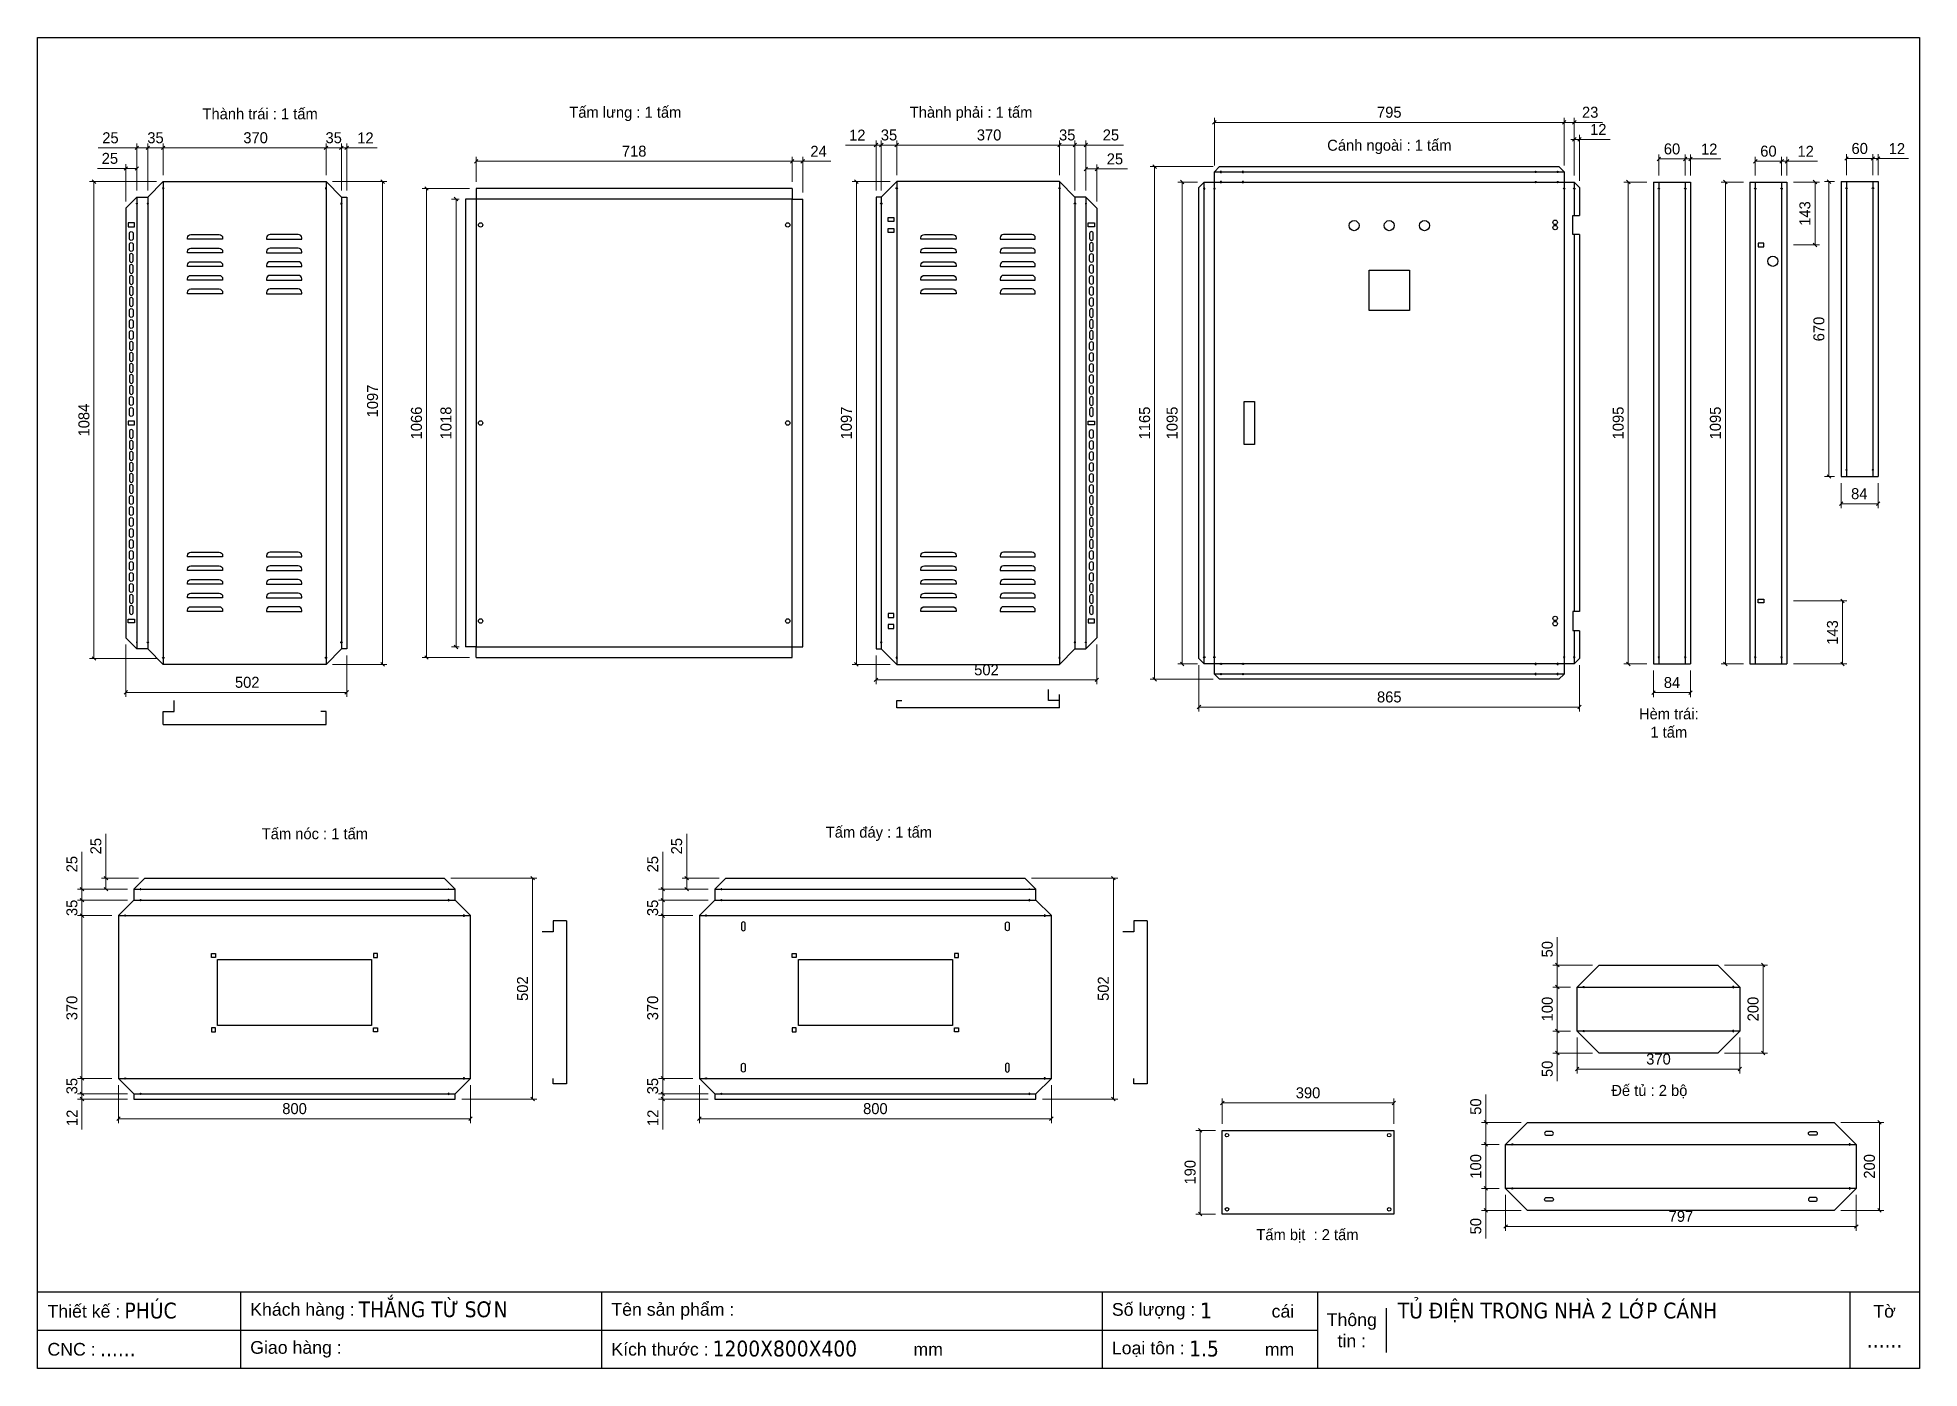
# Model space of a CAD drawing. Header units: millimetres. Extents: x 0 to 4277, y 0 to 3024.
import ezdxf
from ezdxf.enums import TextEntityAlignment as Align

# ---------------------------------------------------------------- set-up
doc = ezdxf.new("R2010")
doc.units = ezdxf.units.MM
doc.layers.add('CNC', color=7, linetype='Continuous')
doc.layers.add('DIM', color=253, linetype='Continuous')
doc.styles.add('Arial', font='arial.ttf')
doc.styles.add('Tahoma (Input Text)', font='tahoma.ttf')
doc.dimstyles.new('Dim-25', dxfattribs={"dimtxt": 25, "dimasz": 8, "dimexe": 10, "dimexo": 15, "dimgap": 10, "dimtad": 1, "dimdec": 0, "dimtxsty": 'Standard', "dimblk": 'OBLIQUE', "dimcen": 10, "dimclrd": 5, "dimclre": 5, "dimclrt": 3, "dimazin": 3, "dimtfac": 1, "dimtdec": 0, "dimtmove": 0, "dimatfit": 3, "dimldrblk": 'OBLIQUE', "dimlwd": 9, "dimlwe": 9})

msp = doc.modelspace()

# ---------------------------------------------------------------- texts
at = {"color": 2, "char_height": 25, "attachment_point": 5}
for s, insert, width in [('Thành trái : 1 tấm', (505.7, 2850.7), 785), ('Tấm lưng : 1 tấm', (1335.7, 2850.7), 785), ('Thành phải : 1 tấm', (2121.6, 2850.7), 835), ('Cánh ngoài : 1 tấm', (3072.2, 2775.7), 1270), ('Hèm trái: \\P1 tấm', (3707.3, 1466.4), 785), ('Tấm nóc : 1 tấm', (630.1, 1214.8), 785), ('Tấm đáy : 1 tấm', (1912.1, 1214.8), 785), ('Đế tủ : 2 bộ', (3663.1, 628.8), 785), ('Tấm bịt  : 2 tấm', (2886, 301.1), 785)]:
    msp.add_mtext(s, dxfattribs=dict(at, insert=insert, width=width))

# ---------------------------------------------------------------- blocks, each defined once
blk = doc.blocks.new('khungtenAsean2')
at = {"color": 7}
for p, q in [((2970, -1980), (0, -1980)), ((320, -1980), (320, -2100)), ((890, -1980), (890, -2100)), ((1680, -1980), (1680, -2100)), ((2020, -1980), (2020, -2100)), ((2860, -1980), (2860, -2100)), ((2128.3, -2005), (2128.3, -2075)), ((2020, -2040), (0, -2040))]:
    blk.add_line(p, q, dxfattribs=at)
blk.add_lwpolyline([(0, 0), (2970, 0), (2970, -2100), (0, -2100)], close=True, dxfattribs=at)
at = {"color": 2, "char_height": 20, "style": 'Arial'}
for s, insert, width, attachment_point in [('  Thiết kế :', (0, -2010), 917.634, 4), ('  Khách hàng :', (320, -2010), 917.634, 4), ('  Tên sản phẩm :', (890, -2010), 917.634, 4), ('  Số lượng :', (1680, -2010), 917.634, 4), ('cái', (1947.6, -2010), 917.634, 4), ('Thông\\Ptin :', (2074.2, -2040), 108.311, 5), ('Tờ', (2915, -2010), 110, 5), ('  CNC :', (0, -2070), 917.634, 4), ('  Giao hàng :', (320, -2070), 917.634, 4), ('  Kích thước :', (890, -2070), 917.634, 4), ('mm', (1382.3, -2070), 917.634, 4), ('  Loại tôn :', (1680, -2070), 917.634, 4), ('mm', (1936.9, -2070), 917.634, 4)]:
    blk.add_mtext(s, dxfattribs=dict(at, insert=insert, width=width, attachment_point=attachment_point))
at = {"color": 1, "style": 'Tahoma (Input Text)', "flags": 8}
for tag, p in [('#01', (137.1, -2021.3)), ('#03', (506.6, -2019.3)), ('#05', (1106.6, -2021.3)), ('#07', (1834.7, -2021.3)), ('#09', (2146.7, -2021.3)), ('#02', (98.5, -2081.3)), ('#04', (486.1, -2081.3)), ('#06', (1065.3, -2081.3)), ('#08', (1817.4, -2081.3)), ('#10', (2146.7, -2081.3))]:
    blk.add_attdef(tag, p, '', height=25, dxfattribs=at)
blk.add_attdef('#11', text='', height=25, dxfattribs=at).set_placement((2915, -2067.3), align=Align.CENTER)
blk = doc.blocks.new('*D1')
at = {"color": 0, "linetype": 'ByBlock', "lineweight": -2}
for p, q in [((788, 2692.8), (780, 2700.8)), ((780, 1603.8), (788, 1595.8))]:
    blk.add_line(p, q, dxfattribs=at)
at = {"layer": 'Defpoints', "color": 0, "transparency": 16777216}
for p in [(655.4, 2696.8), (655.4, 1599.8), (784, 1599.8)]:
    blk.add_point(p, dxfattribs=at)
at = {"layer": 'DIM', "color": 5, "lineweight": 9, "transparency": 16777216}
for p, q in [((670.4, 2696.8), (794, 2696.8)), ((784, 2696.8), (784, 1599.8)), ((670.4, 1599.8), (794, 1599.8))]:
    blk.add_line(p, q, dxfattribs=at)
at = {"layer": 'DIM', "color": 3, "transparency": 16777216, "insert": (761.3, 2198.3), "char_height": 25, "attachment_point": 5, "rotation": 90}
blk.add_mtext('1097', dxfattribs=at)
blk = doc.blocks.new('_Oblique')
at = {"color": 0, "linetype": 'ByBlock', "lineweight": -2}
blk.add_line((-0.5, -0.5), (0.5, 0.5), dxfattribs=at)
blk = doc.blocks.new('*D2')
at = {"color": 0, "linetype": 'ByBlock', "lineweight": -2}
for p, q in [((289.4, 2777.6), (281.4, 2769.6)), ((651.4, 2769.6), (659.4, 2777.6))]:
    blk.add_line(p, q, dxfattribs=at)
at = {"layer": 'Defpoints', "color": 0, "transparency": 16777216}
for p in [(655.4, 2773.6), (285.4, 2696.8), (655.4, 2696.8)]:
    blk.add_point(p, dxfattribs=at)
at = {"layer": 'DIM', "color": 5, "lineweight": 9, "transparency": 16777216}
for p, q in [((285.4, 2711.8), (285.4, 2783.6)), ((655.4, 2711.8), (655.4, 2783.6)), ((285.4, 2773.6), (655.4, 2773.6))]:
    blk.add_line(p, q, dxfattribs=at)
at = {"layer": 'DIM', "color": 3, "transparency": 16777216, "insert": (495.4, 2796.4), "char_height": 25, "attachment_point": 5}
blk.add_mtext('370', dxfattribs=at)
blk = doc.blocks.new('*D3')
at = {"color": 0, "linetype": 'ByBlock', "lineweight": -2}
for p, q in [((659.4, 2777.6), (651.4, 2769.6)), ((686.4, 2769.6), (694.4, 2777.6))]:
    blk.add_line(p, q, dxfattribs=at)
at = {"layer": 'Defpoints', "color": 0, "transparency": 16777216}
for p in [(690.4, 2773.6), (655.4, 2696.8), (690.4, 2661.8)]:
    blk.add_point(p, dxfattribs=at)
at = {"layer": 'DIM', "color": 5, "lineweight": 9, "transparency": 16777216}
for p, q in [((655.4, 2711.8), (655.4, 2783.6)), ((690.4, 2676.8), (690.4, 2783.6)), ((655.4, 2773.6), (690.4, 2773.6))]:
    blk.add_line(p, q, dxfattribs=at)
at = {"layer": 'DIM', "color": 3, "transparency": 16777216, "insert": (672.9, 2796.4), "char_height": 25, "attachment_point": 5}
blk.add_mtext('35', dxfattribs=at)
blk = doc.blocks.new('*D4')
at = {"color": 0, "linetype": 'ByBlock', "lineweight": -2}
for p, q in [((686.4, 2769.6), (694.4, 2777.6)), ((706.4, 2777.6), (698.4, 2769.6))]:
    blk.add_line(p, q, dxfattribs=at)
at = {"layer": 'Defpoints', "color": 0, "transparency": 16777216}
for p in [(702.4, 2773.6), (690.4, 2661.8), (702.4, 2661.8)]:
    blk.add_point(p, dxfattribs=at)
at = {"layer": 'DIM', "color": 5, "lineweight": 9, "transparency": 16777216}
for p, q in [((690.4, 2676.8), (690.4, 2783.6)), ((702.4, 2676.8), (702.4, 2783.6)), ((690.4, 2773.6), (682.4, 2773.6)), ((690.4, 2773.6), (702.4, 2773.6)), ((702.4, 2773.6), (771.6, 2773.6))]:
    blk.add_line(p, q, dxfattribs=at)
at = {"layer": 'DIM', "color": 3, "transparency": 16777216, "insert": (745, 2796.1), "char_height": 25, "attachment_point": 5}
blk.add_mtext('12', dxfattribs=at)
blk = doc.blocks.new('*D5')
at = {"color": 0, "linetype": 'ByBlock', "lineweight": -2}
for p, q in [((204.4, 1540.2), (196.4, 1532.2)), ((698.4, 1532.2), (706.4, 1540.2))]:
    blk.add_line(p, q, dxfattribs=at)
at = {"layer": 'Defpoints', "color": 0, "transparency": 16777216}
for p in [(200.4, 1659.8), (702.4, 1634.8), (702.4, 1536.2)]:
    blk.add_point(p, dxfattribs=at)
at = {"layer": 'DIM', "color": 5, "lineweight": 9, "transparency": 16777216}
for p, q in [((200.4, 1644.8), (200.4, 1526.2)), ((702.4, 1619.8), (702.4, 1526.2)), ((200.4, 1536.2), (702.4, 1536.2))]:
    blk.add_line(p, q, dxfattribs=at)
at = {"layer": 'DIM', "color": 3, "transparency": 16777216, "insert": (476.4, 1558.9), "char_height": 25, "attachment_point": 5}
blk.add_mtext('502', dxfattribs=at)
blk = doc.blocks.new('*D6')
at = {"color": 0, "linetype": 'ByBlock', "lineweight": -2}
for p, q in [((254.4, 2777.6), (246.4, 2769.6)), ((281.4, 2769.6), (289.4, 2777.6))]:
    blk.add_line(p, q, dxfattribs=at)
at = {"layer": 'Defpoints', "color": 0, "transparency": 16777216}
for p in [(250.4, 2773.6), (285.4, 2696.8), (250.4, 2661.8)]:
    blk.add_point(p, dxfattribs=at)
at = {"layer": 'DIM', "color": 5, "lineweight": 9, "transparency": 16777216}
for p, q in [((250.4, 2676.8), (250.4, 2783.6)), ((285.4, 2711.8), (285.4, 2783.6)), ((285.4, 2773.6), (250.4, 2773.6))]:
    blk.add_line(p, q, dxfattribs=at)
at = {"layer": 'DIM', "color": 3, "transparency": 16777216, "insert": (267.9, 2796.4), "char_height": 25, "attachment_point": 5}
blk.add_mtext('35', dxfattribs=at)
blk = doc.blocks.new('*D7')
at = {"color": 0, "linetype": 'ByBlock', "lineweight": -2}
for p, q in [((229.4, 2777.6), (221.4, 2769.6)), ((246.4, 2769.6), (254.4, 2777.6))]:
    blk.add_line(p, q, dxfattribs=at)
at = {"layer": 'Defpoints', "color": 0, "transparency": 16777216}
for p in [(225.4, 2773.6), (225.4, 2661.8), (250.4, 2661.8)]:
    blk.add_point(p, dxfattribs=at)
at = {"layer": 'DIM', "color": 5, "lineweight": 9, "transparency": 16777216}
for p, q in [((225.4, 2676.8), (225.4, 2783.6)), ((250.4, 2676.8), (250.4, 2783.6)), ((225.4, 2773.6), (137.3, 2773.6)), ((250.4, 2773.6), (225.4, 2773.6))]:
    blk.add_line(p, q, dxfattribs=at)
at = {"layer": 'DIM', "color": 3, "transparency": 16777216, "insert": (165.5, 2796.3), "char_height": 25, "attachment_point": 5}
blk.add_mtext('25', dxfattribs=at)
blk = doc.blocks.new('*D8')
at = {"color": 0, "linetype": 'ByBlock', "lineweight": -2}
for p, q in [((204.4, 2730.7), (196.4, 2722.7)), ((221.4, 2722.7), (229.4, 2730.7))]:
    blk.add_line(p, q, dxfattribs=at)
at = {"layer": 'Defpoints', "color": 0, "transparency": 16777216}
for p in [(200.4, 2726.7), (225.4, 2661.8), (200.4, 2636.8)]:
    blk.add_point(p, dxfattribs=at)
at = {"layer": 'DIM', "color": 5, "lineweight": 9, "transparency": 16777216}
for p, q in [((200.4, 2726.7), (136, 2726.7)), ((200.4, 2651.8), (200.4, 2736.7)), ((225.4, 2726.7), (200.4, 2726.7)), ((225.4, 2676.8), (225.4, 2736.7))]:
    blk.add_line(p, q, dxfattribs=at)
at = {"layer": 'DIM', "color": 3, "transparency": 16777216, "insert": (164.2, 2749.5), "char_height": 25, "attachment_point": 5}
blk.add_mtext('25', dxfattribs=at)
blk = doc.blocks.new('f3daunguoc')
at = {"layer": 'CNC', "color": 2, "lineweight": -3}
blk.add_circle((0, 0), 1.5, dxfattribs=at)
blk = doc.blocks.new('f2dauxuoi')
at = {"layer": 'CNC', "color": 2, "lineweight": -3}
blk.add_circle((0, 0), 1, dxfattribs=at)
blk = doc.blocks.new('ovan8.5x20')
at = {"layer": 'CNC', "color": 2, "lineweight": -3}
for p, q in [((5.7, 4.2), (-5.8, 4.2)), ((-5.8, -4.2), (5.7, -4.2))]:
    blk.add_line(p, q, dxfattribs=at)
for centre, start, end in [((-5.8, 0), 90, 270), ((5.7, 0), 270, 90)]:
    blk.add_arc(centre, 4.25, start, end, dxfattribs=at)
blk = doc.blocks.new('*D9')
at = {"color": 0, "linetype": 'ByBlock', "lineweight": -2}
for p, q in [((1864.9, 2692.8), (1856.9, 2700.8)), ((1856.9, 1603.8), (1864.9, 1595.8))]:
    blk.add_line(p, q, dxfattribs=at)
at = {"layer": 'Defpoints', "color": 0, "transparency": 16777216}
for p in [(1952.5, 2696.8), (1860.9, 1599.8), (1952.5, 1599.8)]:
    blk.add_point(p, dxfattribs=at)
at = {"layer": 'DIM', "color": 5, "lineweight": 9, "transparency": 16777216}
for p, q in [((1937.5, 2696.8), (1850.9, 2696.8)), ((1860.9, 2696.8), (1860.9, 1599.8)), ((1937.5, 1599.8), (1850.9, 1599.8))]:
    blk.add_line(p, q, dxfattribs=at)
at = {"layer": 'DIM', "color": 3, "transparency": 16777216, "insert": (1838.2, 2148.3), "char_height": 25, "attachment_point": 5, "rotation": 90}
blk.add_mtext('1097', dxfattribs=at)
blk = doc.blocks.new('*D10')
at = {"color": 0, "linetype": 'ByBlock', "lineweight": -2}
for p, q in [((1956.5, 2783.9), (1948.5, 2775.9)), ((2318.5, 2775.9), (2326.5, 2783.9))]:
    blk.add_line(p, q, dxfattribs=at)
at = {"layer": 'Defpoints', "color": 0, "transparency": 16777216}
for p in [(1952.5, 2779.9), (1952.5, 2696.8), (2322.5, 2696.8)]:
    blk.add_point(p, dxfattribs=at)
at = {"layer": 'DIM', "color": 5, "lineweight": 9, "transparency": 16777216}
for p, q in [((1952.5, 2711.8), (1952.5, 2789.9)), ((2322.5, 2779.9), (1952.5, 2779.9)), ((2322.5, 2711.8), (2322.5, 2789.9))]:
    blk.add_line(p, q, dxfattribs=at)
at = {"layer": 'DIM', "color": 3, "transparency": 16777216, "insert": (2162.5, 2802.7), "char_height": 25, "attachment_point": 5}
blk.add_mtext('370', dxfattribs=at)
blk = doc.blocks.new('*D11')
at = {"color": 0, "linetype": 'ByBlock', "lineweight": -2}
for p, q in [((1921.5, 2783.9), (1913.5, 2775.9)), ((1948.5, 2775.9), (1956.5, 2783.9))]:
    blk.add_line(p, q, dxfattribs=at)
at = {"layer": 'Defpoints', "color": 0, "transparency": 16777216}
for p in [(1917.5, 2779.9), (1952.5, 2696.8), (1917.5, 2661.8)]:
    blk.add_point(p, dxfattribs=at)
at = {"layer": 'DIM', "color": 5, "lineweight": 9, "transparency": 16777216}
for p, q in [((1917.5, 2676.8), (1917.5, 2789.9)), ((1952.5, 2779.9), (1917.5, 2779.9)), ((1952.5, 2711.8), (1952.5, 2789.9))]:
    blk.add_line(p, q, dxfattribs=at)
at = {"layer": 'DIM', "color": 3, "transparency": 16777216, "insert": (1935, 2802.7), "char_height": 25, "attachment_point": 5}
blk.add_mtext('35', dxfattribs=at)
blk = doc.blocks.new('*D12')
at = {"color": 0, "linetype": 'ByBlock', "lineweight": -2}
for p, q in [((1901.5, 2775.9), (1909.5, 2783.9)), ((1921.5, 2783.9), (1913.5, 2775.9))]:
    blk.add_line(p, q, dxfattribs=at)
at = {"layer": 'Defpoints', "color": 0, "transparency": 16777216}
for p in [(1905.5, 2779.9), (1905.5, 2661.8), (1917.5, 2661.8)]:
    blk.add_point(p, dxfattribs=at)
at = {"layer": 'DIM', "color": 5, "lineweight": 9, "transparency": 16777216}
for p, q in [((1905.5, 2779.9), (1836.3, 2779.9)), ((1905.5, 2676.8), (1905.5, 2789.9)), ((1917.5, 2779.9), (1905.5, 2779.9)), ((1917.5, 2676.8), (1917.5, 2789.9)), ((1917.5, 2779.9), (1925.5, 2779.9))]:
    blk.add_line(p, q, dxfattribs=at)
at = {"layer": 'DIM', "color": 3, "transparency": 16777216, "insert": (1862.9, 2802.5), "char_height": 25, "attachment_point": 5}
blk.add_mtext('12', dxfattribs=at)
blk = doc.blocks.new('*D13')
at = {"color": 0, "linetype": 'ByBlock', "lineweight": -2}
for p, q in [((1909.5, 1568.5), (1901.5, 1560.5)), ((2403.5, 1560.5), (2411.5, 1568.5))]:
    blk.add_line(p, q, dxfattribs=at)
at = {"layer": 'Defpoints', "color": 0, "transparency": 16777216}
for p in [(1905.5, 1634.8), (2407.5, 1659.8), (1905.5, 1564.5)]:
    blk.add_point(p, dxfattribs=at)
at = {"layer": 'DIM', "color": 5, "lineweight": 9, "transparency": 16777216}
for p, q in [((2407.5, 1644.8), (2407.5, 1554.5)), ((1905.5, 1619.8), (1905.5, 1554.5)), ((2407.5, 1564.5), (1905.5, 1564.5))]:
    blk.add_line(p, q, dxfattribs=at)
at = {"layer": 'DIM', "color": 3, "transparency": 16777216, "insert": (2156.5, 1587.3), "char_height": 25, "attachment_point": 5}
blk.add_mtext('502', dxfattribs=at)
blk = doc.blocks.new('*D14')
at = {"color": 0, "linetype": 'ByBlock', "lineweight": -2}
for p, q in [((2326.5, 2783.9), (2318.5, 2775.9)), ((2353.5, 2775.9), (2361.5, 2783.9))]:
    blk.add_line(p, q, dxfattribs=at)
at = {"layer": 'Defpoints', "color": 0, "transparency": 16777216}
for p in [(2357.5, 2779.9), (2322.5, 2696.8), (2357.5, 2661.8)]:
    blk.add_point(p, dxfattribs=at)
at = {"layer": 'DIM', "color": 5, "lineweight": 9, "transparency": 16777216}
for p, q in [((2322.5, 2711.8), (2322.5, 2789.9)), ((2322.5, 2779.9), (2357.5, 2779.9)), ((2357.5, 2676.8), (2357.5, 2789.9))]:
    blk.add_line(p, q, dxfattribs=at)
at = {"layer": 'DIM', "color": 3, "transparency": 16777216, "insert": (2340, 2802.7), "char_height": 25, "attachment_point": 5}
blk.add_mtext('35', dxfattribs=at)
blk = doc.blocks.new('*D15')
at = {"color": 0, "linetype": 'ByBlock', "lineweight": -2}
for p, q in [((2361.5, 2783.9), (2353.5, 2775.9)), ((2378.5, 2775.9), (2386.5, 2783.9))]:
    blk.add_line(p, q, dxfattribs=at)
at = {"layer": 'Defpoints', "color": 0, "transparency": 16777216}
for p in [(2382.5, 2779.9), (2357.5, 2661.8), (2382.5, 2661.8)]:
    blk.add_point(p, dxfattribs=at)
at = {"layer": 'DIM', "color": 5, "lineweight": 9, "transparency": 16777216}
for p, q in [((2357.5, 2676.8), (2357.5, 2789.9)), ((2357.5, 2779.9), (2382.5, 2779.9)), ((2382.5, 2676.8), (2382.5, 2789.9)), ((2382.5, 2779.9), (2467.6, 2779.9))]:
    blk.add_line(p, q, dxfattribs=at)
at = {"layer": 'DIM', "color": 3, "transparency": 16777216, "insert": (2439.4, 2802.7), "char_height": 25, "attachment_point": 5}
blk.add_mtext('25', dxfattribs=at)
blk = doc.blocks.new('*D16')
at = {"color": 0, "linetype": 'ByBlock', "lineweight": -2}
for p, q in [((2386.5, 2729.5), (2378.5, 2721.5)), ((2403.5, 2721.5), (2411.5, 2729.5))]:
    blk.add_line(p, q, dxfattribs=at)
at = {"layer": 'Defpoints', "color": 0, "transparency": 16777216}
for p in [(2407.5, 2725.5), (2382.5, 2661.8), (2407.5, 2636.8)]:
    blk.add_point(p, dxfattribs=at)
at = {"layer": 'DIM', "color": 5, "lineweight": 9, "transparency": 16777216}
for p, q in [((2382.5, 2676.8), (2382.5, 2735.5)), ((2382.5, 2725.5), (2407.5, 2725.5)), ((2407.5, 2651.8), (2407.5, 2735.5)), ((2407.5, 2725.5), (2476.7, 2725.5))]:
    blk.add_line(p, q, dxfattribs=at)
at = {"layer": 'DIM', "color": 3, "transparency": 16777216, "insert": (2448.5, 2748.3), "char_height": 25, "attachment_point": 5}
blk.add_mtext('25', dxfattribs=at)
blk = doc.blocks.new('*D17')
at = {"color": 0, "linetype": 'ByBlock', "lineweight": -2}
for p, q in [((1718.8, 2747.1), (1710.8, 2739.1)), ((1734.8, 2739.1), (1742.8, 2747.1))]:
    blk.add_line(p, q, dxfattribs=at)
at = {"layer": 'Defpoints', "color": 0, "transparency": 16777216}
for p in [(1738.8, 2743.1), (1714.8, 2681.3), (1738.8, 2657.3)]:
    blk.add_point(p, dxfattribs=at)
at = {"layer": 'DIM', "color": 5, "lineweight": 9, "transparency": 16777216}
for p, q in [((1714.8, 2696.3), (1714.8, 2753.1)), ((1714.8, 2743.1), (1738.8, 2743.1)), ((1738.8, 2672.3), (1738.8, 2753.1)), ((1738.8, 2743.1), (1803, 2743.1))]:
    blk.add_line(p, q, dxfattribs=at)
at = {"layer": 'DIM', "color": 3, "transparency": 16777216, "insert": (1774.9, 2765.7), "char_height": 25, "attachment_point": 5}
blk.add_mtext('24', dxfattribs=at)
blk = doc.blocks.new('*D18')
at = {"color": 0, "linetype": 'ByBlock', "lineweight": -2}
for p, q in [((1000.8, 2747.1), (992.8, 2739.1)), ((1710.8, 2739.1), (1718.8, 2747.1))]:
    blk.add_line(p, q, dxfattribs=at)
at = {"layer": 'Defpoints', "color": 0, "transparency": 16777216}
for p in [(996.8, 2743.1), (996.8, 2681.3), (1714.8, 2681.3)]:
    blk.add_point(p, dxfattribs=at)
at = {"layer": 'DIM', "color": 5, "lineweight": 9, "transparency": 16777216}
for p, q in [((996.8, 2696.3), (996.8, 2753.1)), ((1714.8, 2743.1), (996.8, 2743.1)), ((1714.8, 2696.3), (1714.8, 2753.1))]:
    blk.add_line(p, q, dxfattribs=at)
at = {"layer": 'DIM', "color": 3, "transparency": 16777216, "insert": (1355.8, 2765.9), "char_height": 25, "attachment_point": 5}
blk.add_mtext('718', dxfattribs=at)
blk = doc.blocks.new('*D19')
at = {"color": 0, "linetype": 'ByBlock', "lineweight": -2}
for p, q in [((887.9, 2677.3), (879.9, 2685.3)), ((879.9, 1619.3), (887.9, 1611.3))]:
    blk.add_line(p, q, dxfattribs=at)
at = {"layer": 'Defpoints', "color": 0, "transparency": 16777216}
for p in [(996.8, 2681.3), (883.9, 1615.3), (996.8, 1615.3)]:
    blk.add_point(p, dxfattribs=at)
at = {"layer": 'DIM', "color": 5, "lineweight": 9, "transparency": 16777216}
for p, q in [((981.8, 2681.3), (873.9, 2681.3)), ((883.9, 2681.3), (883.9, 1615.3)), ((981.8, 1615.3), (873.9, 1615.3))]:
    blk.add_line(p, q, dxfattribs=at)
at = {"layer": 'DIM', "color": 3, "transparency": 16777216, "insert": (861.1, 2148.3), "char_height": 25, "attachment_point": 5, "rotation": 90}
blk.add_mtext('1066', dxfattribs=at)
blk = doc.blocks.new('*D20')
at = {"color": 0, "linetype": 'ByBlock', "lineweight": -2}
for p, q in [((955, 2653.3), (947, 2661.3)), ((947, 1643.3), (955, 1635.3))]:
    blk.add_line(p, q, dxfattribs=at)
at = {"layer": 'Defpoints', "color": 0, "transparency": 16777216}
for p in [(951, 2657.3), (972.8, 2657.3), (972.8, 1639.3)]:
    blk.add_point(p, dxfattribs=at)
at = {"layer": 'DIM', "color": 5, "lineweight": 9, "transparency": 16777216}
for p, q in [((957.8, 2657.3), (941, 2657.3)), ((951, 1639.3), (951, 2657.3)), ((957.8, 1639.3), (941, 1639.3))]:
    blk.add_line(p, q, dxfattribs=at)
at = {"layer": 'DIM', "color": 3, "transparency": 16777216, "insert": (928.2, 2148.3), "char_height": 25, "attachment_point": 5, "rotation": 90}
blk.add_mtext('1018', dxfattribs=at)
blk = doc.blocks.new('*D21')
at = {"color": 0, "linetype": 'ByBlock', "lineweight": -2}
for p, q in [((132, 2692.8), (124, 2700.8)), ((124, 1617), (132, 1609))]:
    blk.add_line(p, q, dxfattribs=at)
at = {"layer": 'Defpoints', "color": 0, "transparency": 16777216}
for p in [(285.4, 2696.8), (128, 1613), (285.4, 1613)]:
    blk.add_point(p, dxfattribs=at)
at = {"layer": 'DIM', "color": 5, "lineweight": 9, "transparency": 16777216}
for p, q in [((270.4, 2696.8), (118, 2696.8)), ((128, 2696.8), (128, 1613)), ((270.4, 1613), (118, 1613))]:
    blk.add_line(p, q, dxfattribs=at)
at = {"layer": 'DIM', "color": 3, "transparency": 16777216, "insert": (105.3, 2154.9), "char_height": 25, "attachment_point": 5, "rotation": 90}
blk.add_mtext('1084', dxfattribs=at)
blk = doc.blocks.new('*D22')
at = {"color": 0, "linetype": 'ByBlock', "lineweight": -2}
for p, q in [((3488.5, 2788.8), (3496.5, 2796.8)), ((3508.5, 2796.8), (3500.5, 2788.8))]:
    blk.add_line(p, q, dxfattribs=at)
at = {"layer": 'Defpoints', "color": 0, "transparency": 16777216}
for p in [(3504.5, 2792.8), (3492.5, 2695.8), (3504.5, 2683.8)]:
    blk.add_point(p, dxfattribs=at)
at = {"layer": 'DIM', "color": 5, "lineweight": 9, "transparency": 16777216}
for p, q in [((3492.5, 2792.8), (3484.5, 2792.8)), ((3492.5, 2710.8), (3492.5, 2802.8)), ((3492.5, 2792.8), (3504.5, 2792.8)), ((3504.5, 2698.8), (3504.5, 2802.8)), ((3504.5, 2792.8), (3573.7, 2792.8))]:
    blk.add_line(p, q, dxfattribs=at)
at = {"layer": 'DIM', "color": 3, "transparency": 16777216, "insert": (3547.1, 2815.4), "char_height": 25, "attachment_point": 5}
blk.add_mtext('12', dxfattribs=at)
blk = doc.blocks.new('*D23')
at = {"color": 0, "linetype": 'ByBlock', "lineweight": -2}
for p, q in [((3473.5, 2835.5), (3465.5, 2827.5)), ((3488.5, 2827.5), (3496.5, 2835.5))]:
    blk.add_line(p, q, dxfattribs=at)
at = {"layer": 'Defpoints', "color": 0, "transparency": 16777216}
for p in [(3492.5, 2831.5), (3469.5, 2718.8), (3492.5, 2695.8)]:
    blk.add_point(p, dxfattribs=at)
at = {"layer": 'DIM', "color": 5, "lineweight": 9, "transparency": 16777216}
for p, q in [((3469.5, 2733.8), (3469.5, 2841.5)), ((3469.5, 2831.5), (3492.5, 2831.5)), ((3492.5, 2710.8), (3492.5, 2841.5)), ((3492.5, 2831.5), (3556.7, 2831.5))]:
    blk.add_line(p, q, dxfattribs=at)
at = {"layer": 'DIM', "color": 3, "transparency": 16777216, "insert": (3528.6, 2854.3), "char_height": 25, "attachment_point": 5}
blk.add_mtext('23', dxfattribs=at)
blk = doc.blocks.new('*D24')
at = {"color": 0, "linetype": 'ByBlock', "lineweight": -2}
for p, q in [((2678.5, 2835.5), (2670.5, 2827.5)), ((3465.5, 2827.5), (3473.5, 2835.5))]:
    blk.add_line(p, q, dxfattribs=at)
at = {"layer": 'Defpoints', "color": 0, "transparency": 16777216}
for p in [(2674.5, 2831.5), (2674.5, 2718.8), (3469.5, 2718.8)]:
    blk.add_point(p, dxfattribs=at)
at = {"layer": 'DIM', "color": 5, "lineweight": 9, "transparency": 16777216}
for p, q in [((2674.5, 2733.8), (2674.5, 2841.5)), ((3469.5, 2831.5), (2674.5, 2831.5)), ((3469.5, 2733.8), (3469.5, 2841.5))]:
    blk.add_line(p, q, dxfattribs=at)
at = {"layer": 'DIM', "color": 3, "transparency": 16777216, "insert": (3072, 2854.3), "char_height": 25, "attachment_point": 5}
blk.add_mtext('795', dxfattribs=at)
blk = doc.blocks.new('*D25')
at = {"color": 0, "linetype": 'ByBlock', "lineweight": -2}
for p, q in [((2542.7, 2726.8), (2534.7, 2734.8)), ((2534.7, 1569.8), (2542.7, 1561.8))]:
    blk.add_line(p, q, dxfattribs=at)
at = {"layer": 'Defpoints', "color": 0, "transparency": 16777216}
for p in [(2686.6, 2730.8), (2538.7, 1565.8), (2686.6, 1565.8)]:
    blk.add_point(p, dxfattribs=at)
at = {"layer": 'DIM', "color": 5, "lineweight": 9, "transparency": 16777216}
for p, q in [((2671.6, 2730.8), (2528.7, 2730.8)), ((2538.7, 2730.8), (2538.7, 1565.8)), ((2671.6, 1565.8), (2528.7, 1565.8))]:
    blk.add_line(p, q, dxfattribs=at)
at = {"layer": 'DIM', "color": 3, "transparency": 16777216, "insert": (2516, 2148.3), "char_height": 25, "attachment_point": 5, "rotation": 90}
blk.add_mtext('1165', dxfattribs=at)
blk = doc.blocks.new('*D26')
at = {"color": 0, "linetype": 'ByBlock', "lineweight": -2}
for p, q in [((2605.4, 2691.8), (2597.4, 2699.8)), ((2597.4, 1604.8), (2605.4, 1596.8))]:
    blk.add_line(p, q, dxfattribs=at)
at = {"layer": 'Defpoints', "color": 0, "transparency": 16777216}
for p in [(2601.4, 2695.8), (2651.5, 2695.8), (2651.5, 1600.8)]:
    blk.add_point(p, dxfattribs=at)
at = {"layer": 'DIM', "color": 5, "lineweight": 9, "transparency": 16777216}
for p, q in [((2636.5, 2695.8), (2591.4, 2695.8)), ((2601.4, 1600.8), (2601.4, 2695.8)), ((2636.5, 1600.8), (2591.4, 1600.8))]:
    blk.add_line(p, q, dxfattribs=at)
at = {"layer": 'DIM', "color": 3, "transparency": 16777216, "insert": (2578.6, 2148.3), "char_height": 25, "attachment_point": 5, "rotation": 90}
blk.add_mtext('1095', dxfattribs=at)
blk = doc.blocks.new('*D27')
at = {"color": 0, "linetype": 'ByBlock', "lineweight": -2}
for p, q in [((2643.5, 1506.8), (2635.5, 1498.8)), ((3500.5, 1498.8), (3508.5, 1506.8))]:
    blk.add_line(p, q, dxfattribs=at)
at = {"layer": 'Defpoints', "color": 0, "transparency": 16777216}
for p in [(2639.5, 1612.8), (3504.5, 1612.8), (3504.5, 1502.8)]:
    blk.add_point(p, dxfattribs=at)
at = {"layer": 'DIM', "color": 5, "lineweight": 9, "transparency": 16777216}
for p, q in [((2639.5, 1597.8), (2639.5, 1492.8)), ((3504.5, 1597.8), (3504.5, 1492.8)), ((2639.5, 1502.8), (3504.5, 1502.8))]:
    blk.add_line(p, q, dxfattribs=at)
at = {"layer": 'DIM', "color": 3, "transparency": 16777216, "insert": (3072, 1525.6), "char_height": 25, "attachment_point": 5}
blk.add_mtext('865', dxfattribs=at)
blk = doc.blocks.new('*D28')
at = {"color": 0, "linetype": 'ByBlock', "lineweight": -2}
for p, q in [((3959.8, 2739.1), (3967.8, 2747.1)), ((3979.8, 2747.1), (3971.8, 2739.1))]:
    blk.add_line(p, q, dxfattribs=at)
at = {"layer": 'Defpoints', "color": 0, "transparency": 16777216}
for p in [(3975.8, 2743.1), (3963.8, 2695.8), (3975.8, 2695.8)]:
    blk.add_point(p, dxfattribs=at)
at = {"layer": 'DIM', "color": 5, "lineweight": 9, "transparency": 16777216}
for p, q in [((3963.8, 2743.1), (3955.8, 2743.1)), ((3963.8, 2710.8), (3963.8, 2753.1)), ((3963.8, 2743.1), (3975.8, 2743.1)), ((3975.8, 2710.8), (3975.8, 2753.1)), ((3975.8, 2743.1), (4045, 2743.1))]:
    blk.add_line(p, q, dxfattribs=at)
at = {"layer": 'DIM', "color": 3, "transparency": 16777216, "insert": (4018.4, 2765.7), "char_height": 25, "attachment_point": 5}
blk.add_mtext('12', dxfattribs=at)
blk = doc.blocks.new('*D29')
at = {"color": 0, "linetype": 'ByBlock', "lineweight": -2}
for p, q in [((3907.8, 2747.1), (3899.8, 2739.1)), ((3959.8, 2739.1), (3967.8, 2747.1))]:
    blk.add_line(p, q, dxfattribs=at)
at = {"layer": 'Defpoints', "color": 0, "transparency": 16777216}
for p in [(3903.8, 2743.1), (3903.8, 2695.8), (3963.8, 2695.8)]:
    blk.add_point(p, dxfattribs=at)
at = {"layer": 'DIM', "color": 5, "lineweight": 9, "transparency": 16777216}
for p, q in [((3903.8, 2710.8), (3903.8, 2753.1)), ((3963.8, 2743.1), (3903.8, 2743.1)), ((3963.8, 2710.8), (3963.8, 2753.1))]:
    blk.add_line(p, q, dxfattribs=at)
at = {"layer": 'DIM', "color": 3, "transparency": 16777216, "insert": (3933.8, 2765.9), "char_height": 25, "attachment_point": 5}
blk.add_mtext('60', dxfattribs=at)
blk = doc.blocks.new('*D30')
at = {"color": 0, "linetype": 'ByBlock', "lineweight": -2}
for p, q in [((3740.6, 2744.3), (3748.6, 2752.3)), ((3760.6, 2752.3), (3752.6, 2744.3))]:
    blk.add_line(p, q, dxfattribs=at)
at = {"layer": 'Defpoints', "color": 0, "transparency": 16777216}
for p in [(3756.6, 2748.3), (3744.6, 2695.8), (3756.6, 2695.8)]:
    blk.add_point(p, dxfattribs=at)
at = {"layer": 'DIM', "color": 5, "lineweight": 9, "transparency": 16777216}
for p, q in [((3744.6, 2748.3), (3736.6, 2748.3)), ((3744.6, 2710.8), (3744.6, 2758.3)), ((3744.6, 2748.3), (3756.6, 2748.3)), ((3756.6, 2710.8), (3756.6, 2758.3)), ((3756.6, 2748.3), (3825.8, 2748.3))]:
    blk.add_line(p, q, dxfattribs=at)
at = {"layer": 'DIM', "color": 3, "transparency": 16777216, "insert": (3799.2, 2770.8), "char_height": 25, "attachment_point": 5}
blk.add_mtext('12', dxfattribs=at)
blk = doc.blocks.new('*D31')
at = {"color": 0, "linetype": 'ByBlock', "lineweight": -2}
for p, q in [((3688.6, 2752.3), (3680.6, 2744.3)), ((3740.6, 2744.3), (3748.6, 2752.3))]:
    blk.add_line(p, q, dxfattribs=at)
at = {"layer": 'Defpoints', "color": 0, "transparency": 16777216}
for p in [(3684.6, 2748.3), (3684.6, 2695.8), (3744.6, 2695.8)]:
    blk.add_point(p, dxfattribs=at)
at = {"layer": 'DIM', "color": 5, "lineweight": 9, "transparency": 16777216}
for p, q in [((3684.6, 2710.8), (3684.6, 2758.3)), ((3744.6, 2748.3), (3684.6, 2748.3)), ((3744.6, 2710.8), (3744.6, 2758.3))]:
    blk.add_line(p, q, dxfattribs=at)
at = {"layer": 'DIM', "color": 3, "transparency": 16777216, "insert": (3714.6, 2771), "char_height": 25, "attachment_point": 5}
blk.add_mtext('60', dxfattribs=at)
blk = doc.blocks.new('*D32')
at = {"color": 0, "linetype": 'ByBlock', "lineweight": -2}
for p, q in [((3619.2, 2691.8), (3611.2, 2699.8)), ((3611.2, 1604.8), (3619.2, 1596.8))]:
    blk.add_line(p, q, dxfattribs=at)
at = {"layer": 'Defpoints', "color": 0, "transparency": 16777216}
for p in [(3672.6, 2695.8), (3615.2, 1600.8), (3672.6, 1600.8)]:
    blk.add_point(p, dxfattribs=at)
at = {"layer": 'DIM', "color": 5, "lineweight": 9, "transparency": 16777216}
for p, q in [((3657.6, 2695.8), (3605.2, 2695.8)), ((3615.2, 2695.8), (3615.2, 1600.8)), ((3657.6, 1600.8), (3605.2, 1600.8))]:
    blk.add_line(p, q, dxfattribs=at)
at = {"layer": 'DIM', "color": 3, "transparency": 16777216, "insert": (3592.4, 2148.3), "char_height": 25, "attachment_point": 5, "rotation": 90}
blk.add_mtext('1095', dxfattribs=at)
blk = doc.blocks.new('*D33')
at = {"color": 0, "linetype": 'ByBlock', "lineweight": -2}
for p, q in [((3840, 2691.8), (3832, 2699.8)), ((3832, 1604.8), (3840, 1596.8))]:
    blk.add_line(p, q, dxfattribs=at)
at = {"layer": 'Defpoints', "color": 0, "transparency": 16777216}
for p in [(3891.8, 2695.8), (3836, 1600.8), (3891.8, 1600.8)]:
    blk.add_point(p, dxfattribs=at)
at = {"layer": 'DIM', "color": 5, "lineweight": 9, "transparency": 16777216}
for p, q in [((3876.8, 2695.8), (3826, 2695.8)), ((3836, 2695.8), (3836, 1600.8)), ((3876.8, 1600.8), (3826, 1600.8))]:
    blk.add_line(p, q, dxfattribs=at)
at = {"layer": 'DIM', "color": 3, "transparency": 16777216, "insert": (3813.3, 2148.3), "char_height": 25, "attachment_point": 5, "rotation": 90}
blk.add_mtext('1095', dxfattribs=at)
blk = doc.blocks.new('*D34')
at = {"color": 0, "linetype": 'ByBlock', "lineweight": -2}
for p, q in [((4167.2, 2745.3), (4175.2, 2753.3)), ((4187.2, 2753.3), (4179.2, 2745.3))]:
    blk.add_line(p, q, dxfattribs=at)
at = {"layer": 'Defpoints', "color": 0, "transparency": 16777216}
for p in [(4183.2, 2749.3), (4171.2, 2696.8), (4183.2, 2696.8)]:
    blk.add_point(p, dxfattribs=at)
at = {"layer": 'DIM', "color": 5, "lineweight": 9, "transparency": 16777216}
for p, q in [((4171.2, 2749.3), (4163.2, 2749.3)), ((4171.2, 2711.8), (4171.2, 2759.3)), ((4171.2, 2749.3), (4183.2, 2749.3)), ((4183.2, 2711.8), (4183.2, 2759.3)), ((4183.2, 2749.3), (4252.4, 2749.3))]:
    blk.add_line(p, q, dxfattribs=at)
at = {"layer": 'DIM', "color": 3, "transparency": 16777216, "insert": (4225.8, 2771.8), "char_height": 25, "attachment_point": 5}
blk.add_mtext('12', dxfattribs=at)
blk = doc.blocks.new('*D35')
at = {"color": 0, "linetype": 'ByBlock', "lineweight": -2}
for p, q in [((4115.2, 2753.3), (4107.2, 2745.3)), ((4167.2, 2745.3), (4175.2, 2753.3))]:
    blk.add_line(p, q, dxfattribs=at)
at = {"layer": 'Defpoints', "color": 0, "transparency": 16777216}
for p in [(4111.2, 2749.3), (4111.2, 2696.8), (4171.2, 2696.8)]:
    blk.add_point(p, dxfattribs=at)
at = {"layer": 'DIM', "color": 5, "lineweight": 9, "transparency": 16777216}
for p, q in [((4111.2, 2711.8), (4111.2, 2759.3)), ((4171.2, 2749.3), (4111.2, 2749.3)), ((4171.2, 2711.8), (4171.2, 2759.3))]:
    blk.add_line(p, q, dxfattribs=at)
at = {"layer": 'DIM', "color": 3, "transparency": 16777216, "insert": (4141.2, 2772), "char_height": 25, "attachment_point": 5}
blk.add_mtext('60', dxfattribs=at)
blk = doc.blocks.new('*D36')
at = {"color": 0, "linetype": 'ByBlock', "lineweight": -2}
for p, q in [((4075.3, 2692.8), (4067.3, 2700.8)), ((4067.3, 2030.8), (4075.3, 2022.8))]:
    blk.add_line(p, q, dxfattribs=at)
at = {"layer": 'Defpoints', "color": 0, "transparency": 16777216}
for p in [(4099.2, 2696.8), (4071.3, 2026.8), (4099.2, 2026.8)]:
    blk.add_point(p, dxfattribs=at)
at = {"layer": 'DIM', "color": 5, "lineweight": 9, "transparency": 16777216}
for p, q in [((4084.2, 2696.8), (4061.3, 2696.8)), ((4071.3, 2696.8), (4071.3, 2026.8)), ((4084.2, 2026.8), (4061.3, 2026.8))]:
    blk.add_line(p, q, dxfattribs=at)
at = {"layer": 'DIM', "color": 3, "transparency": 16777216, "insert": (4048.5, 2361.8), "char_height": 25, "attachment_point": 5, "rotation": 90}
blk.add_mtext('670', dxfattribs=at)
blk = doc.blocks.new('*D37')
at = {"color": 0, "linetype": 'ByBlock', "lineweight": -2}
for p, q in [((4106.2, 1739.8), (4098.2, 1747.8)), ((4098.2, 1604.8), (4106.2, 1596.8))]:
    blk.add_line(p, q, dxfattribs=at)
at = {"layer": 'Defpoints', "color": 0, "transparency": 16777216}
for p in [(3975.8, 1743.8), (4102.2, 1743.8), (3975.8, 1600.8)]:
    blk.add_point(p, dxfattribs=at)
at = {"layer": 'DIM', "color": 5, "lineweight": 9, "transparency": 16777216}
for p, q in [((3990.8, 1743.8), (4112.2, 1743.8)), ((4102.2, 1600.8), (4102.2, 1743.8)), ((3990.8, 1600.8), (4112.2, 1600.8))]:
    blk.add_line(p, q, dxfattribs=at)
at = {"layer": 'DIM', "color": 3, "transparency": 16777216, "insert": (4079.4, 1672.3), "char_height": 25, "attachment_point": 5, "rotation": 90}
blk.add_mtext('143', dxfattribs=at)
blk = doc.blocks.new('*D38')
at = {"color": 0, "linetype": 'ByBlock', "lineweight": -2}
for p, q in [((4043.6, 2691.8), (4035.6, 2699.8)), ((4035.6, 2556.8), (4043.6, 2548.8))]:
    blk.add_line(p, q, dxfattribs=at)
at = {"layer": 'Defpoints', "color": 0, "transparency": 16777216}
for p in [(3975.8, 2695.8), (4039.6, 2695.8), (3975.8, 2552.8)]:
    blk.add_point(p, dxfattribs=at)
at = {"layer": 'DIM', "color": 5, "lineweight": 9, "transparency": 16777216}
for p, q in [((3990.8, 2695.8), (4049.6, 2695.8)), ((4039.6, 2552.8), (4039.6, 2695.8)), ((3990.8, 2552.8), (4049.6, 2552.8))]:
    blk.add_line(p, q, dxfattribs=at)
at = {"layer": 'DIM', "color": 3, "transparency": 16777216, "insert": (4016.8, 2624.3), "char_height": 25, "attachment_point": 5, "rotation": 90}
blk.add_mtext('143', dxfattribs=at)
blk = doc.blocks.new('*D39')
at = {"color": 0, "linetype": 'ByBlock', "lineweight": -2}
for p, q in [((3676.6, 1539.6), (3668.6, 1531.6)), ((3752.6, 1531.6), (3760.6, 1539.6))]:
    blk.add_line(p, q, dxfattribs=at)
at = {"layer": 'Defpoints', "color": 0, "transparency": 16777216}
for p in [(3672.6, 1600.8), (3756.6, 1600.8), (3756.6, 1535.6)]:
    blk.add_point(p, dxfattribs=at)
at = {"layer": 'DIM', "color": 5, "lineweight": 9, "transparency": 16777216}
for p, q in [((3672.6, 1585.8), (3672.6, 1525.6)), ((3756.6, 1585.8), (3756.6, 1525.6)), ((3672.6, 1535.6), (3756.6, 1535.6))]:
    blk.add_line(p, q, dxfattribs=at)
at = {"layer": 'DIM', "color": 3, "transparency": 16777216, "insert": (3714.6, 1558.4), "char_height": 25, "attachment_point": 5}
blk.add_mtext('84', dxfattribs=at)
blk = doc.blocks.new('*D40')
at = {"color": 0, "linetype": 'ByBlock', "lineweight": -2}
for p, q in [((4103.2, 1968.8), (4095.2, 1960.8)), ((4179.2, 1960.8), (4187.2, 1968.8))]:
    blk.add_line(p, q, dxfattribs=at)
at = {"layer": 'Defpoints', "color": 0, "transparency": 16777216}
for p in [(4099.2, 2026.8), (4183.2, 2026.8), (4183.2, 1964.8)]:
    blk.add_point(p, dxfattribs=at)
at = {"layer": 'DIM', "color": 5, "lineweight": 9, "transparency": 16777216}
for p, q in [((4099.2, 2011.8), (4099.2, 1954.8)), ((4183.2, 2011.8), (4183.2, 1954.8)), ((4099.2, 1964.8), (4183.2, 1964.8))]:
    blk.add_line(p, q, dxfattribs=at)
at = {"layer": 'DIM', "color": 3, "transparency": 16777216, "insert": (4140.2, 1987.5), "char_height": 25, "attachment_point": 5}
blk.add_mtext('84', dxfattribs=at)
blk = doc.blocks.new('*D41')
at = {"color": 0, "linetype": 'ByBlock', "lineweight": -2}
for p, q in [((187.9, 571.3), (179.9, 563.3)), ((979.9, 563.3), (987.9, 571.3))]:
    blk.add_line(p, q, dxfattribs=at)
at = {"layer": 'Defpoints', "color": 0, "transparency": 16777216}
for p in [(183.9, 658.9), (983.9, 658.9), (983.9, 567.3)]:
    blk.add_point(p, dxfattribs=at)
at = {"layer": 'DIM', "color": 5, "lineweight": 9, "transparency": 16777216}
for p, q in [((183.9, 643.9), (183.9, 557.3)), ((983.9, 643.9), (983.9, 557.3)), ((183.9, 567.3), (983.9, 567.3))]:
    blk.add_line(p, q, dxfattribs=at)
at = {"layer": 'DIM', "color": 3, "transparency": 16777216, "insert": (583.9, 590.1), "char_height": 25, "attachment_point": 5}
blk.add_mtext('800', dxfattribs=at)
blk = doc.blocks.new('*D42')
at = {"color": 0, "linetype": 'ByBlock', "lineweight": -2}
for p, q in [((104.8, 1024.9), (96.8, 1032.9)), ((96.8, 662.9), (104.8, 654.9))]:
    blk.add_line(p, q, dxfattribs=at)
at = {"layer": 'Defpoints', "color": 0, "transparency": 16777216}
for p in [(183.9, 1028.9), (100.8, 658.9), (183.9, 658.9)]:
    blk.add_point(p, dxfattribs=at)
at = {"layer": 'DIM', "color": 5, "lineweight": 9, "transparency": 16777216}
for p, q in [((168.9, 1028.9), (90.8, 1028.9)), ((100.8, 1028.9), (100.8, 658.9)), ((168.9, 658.9), (90.8, 658.9))]:
    blk.add_line(p, q, dxfattribs=at)
at = {"layer": 'DIM', "color": 3, "transparency": 16777216, "insert": (78, 818.9), "char_height": 25, "attachment_point": 5, "rotation": 90}
blk.add_mtext('370', dxfattribs=at)
blk = doc.blocks.new('*D43')
at = {"color": 0, "linetype": 'ByBlock', "lineweight": -2}
for p, q in [((104.8, 654.9), (96.8, 662.9)), ((96.8, 627.9), (104.8, 619.9))]:
    blk.add_line(p, q, dxfattribs=at)
at = {"layer": 'Defpoints', "color": 0, "transparency": 16777216}
for p in [(183.9, 658.9), (100.8, 623.9), (218.9, 623.9)]:
    blk.add_point(p, dxfattribs=at)
at = {"layer": 'DIM', "color": 5, "lineweight": 9, "transparency": 16777216}
for p, q in [((168.9, 658.9), (90.8, 658.9)), ((100.8, 658.9), (100.8, 623.9)), ((203.9, 623.9), (90.8, 623.9))]:
    blk.add_line(p, q, dxfattribs=at)
at = {"layer": 'DIM', "color": 3, "transparency": 16777216, "insert": (78, 641.4), "char_height": 25, "attachment_point": 5, "rotation": 90}
blk.add_mtext('35', dxfattribs=at)
blk = doc.blocks.new('*D44')
at = {"color": 0, "linetype": 'ByBlock', "lineweight": -2}
for p, q in [((96.8, 627.9), (104.8, 619.9)), ((104.8, 607.9), (96.8, 615.9))]:
    blk.add_line(p, q, dxfattribs=at)
at = {"layer": 'Defpoints', "color": 0, "transparency": 16777216}
for p in [(100.8, 611.9), (218.9, 623.9), (218.9, 611.9)]:
    blk.add_point(p, dxfattribs=at)
at = {"layer": 'DIM', "color": 5, "lineweight": 9, "transparency": 16777216}
for p, q in [((203.9, 623.9), (90.8, 623.9)), ((203.9, 611.9), (90.8, 611.9)), ((100.8, 623.9), (100.8, 631.9)), ((100.8, 623.9), (100.8, 611.9)), ((100.8, 611.9), (100.8, 542.7))]:
    blk.add_line(p, q, dxfattribs=at)
at = {"layer": 'DIM', "color": 3, "transparency": 16777216, "insert": (78.2, 569.3), "char_height": 25, "attachment_point": 5, "rotation": 90}
blk.add_mtext('12', dxfattribs=at)
blk = doc.blocks.new('*D45')
at = {"color": 0, "linetype": 'ByBlock', "lineweight": -2}
for p, q in [((1128.9, 1109.9), (1120.9, 1117.9)), ((1120.9, 615.9), (1128.9, 607.9))]:
    blk.add_line(p, q, dxfattribs=at)
at = {"layer": 'Defpoints', "color": 0, "transparency": 16777216}
for p in [(923.9, 1113.9), (948.9, 611.9), (1124.9, 611.9)]:
    blk.add_point(p, dxfattribs=at)
at = {"layer": 'DIM', "color": 5, "lineweight": 9, "transparency": 16777216}
for p, q in [((938.9, 1113.9), (1134.9, 1113.9)), ((1124.9, 1113.9), (1124.9, 611.9)), ((963.9, 611.9), (1134.9, 611.9))]:
    blk.add_line(p, q, dxfattribs=at)
at = {"layer": 'DIM', "color": 3, "transparency": 16777216, "insert": (1102.2, 862.9), "char_height": 25, "attachment_point": 5, "rotation": 90}
blk.add_mtext('502', dxfattribs=at)
blk = doc.blocks.new('*D46')
at = {"color": 0, "linetype": 'ByBlock', "lineweight": -2}
for p, q in [((104.8, 1059.9), (96.8, 1067.9)), ((96.8, 1032.9), (104.8, 1024.9))]:
    blk.add_line(p, q, dxfattribs=at)
at = {"layer": 'Defpoints', "color": 0, "transparency": 16777216}
for p in [(100.8, 1063.9), (183.9, 1028.9), (218.9, 1063.9)]:
    blk.add_point(p, dxfattribs=at)
at = {"layer": 'DIM', "color": 5, "lineweight": 9, "transparency": 16777216}
for p, q in [((203.9, 1063.9), (90.8, 1063.9)), ((168.9, 1028.9), (90.8, 1028.9)), ((100.8, 1028.9), (100.8, 1063.9))]:
    blk.add_line(p, q, dxfattribs=at)
at = {"layer": 'DIM', "color": 3, "transparency": 16777216, "insert": (78, 1046.4), "char_height": 25, "attachment_point": 5, "rotation": 90}
blk.add_mtext('35', dxfattribs=at)
blk = doc.blocks.new('*D47')
at = {"color": 0, "linetype": 'ByBlock', "lineweight": -2}
for p, q in [((104.8, 1084.9), (96.8, 1092.9)), ((96.8, 1067.9), (104.8, 1059.9))]:
    blk.add_line(p, q, dxfattribs=at)
at = {"layer": 'Defpoints', "color": 0, "transparency": 16777216}
for p in [(100.8, 1088.9), (218.9, 1088.9), (218.9, 1063.9)]:
    blk.add_point(p, dxfattribs=at)
at = {"layer": 'DIM', "color": 5, "lineweight": 9, "transparency": 16777216}
for p, q in [((100.8, 1088.9), (100.8, 1174)), ((203.9, 1088.9), (90.8, 1088.9)), ((100.8, 1063.9), (100.8, 1088.9)), ((203.9, 1063.9), (90.8, 1063.9))]:
    blk.add_line(p, q, dxfattribs=at)
at = {"layer": 'DIM', "color": 3, "transparency": 16777216, "insert": (78, 1145.8), "char_height": 25, "attachment_point": 5, "rotation": 90}
blk.add_mtext('25', dxfattribs=at)
blk = doc.blocks.new('*D48')
at = {"color": 0, "linetype": 'ByBlock', "lineweight": -2}
for p, q in [((159.2, 1109.9), (151.2, 1117.9)), ((151.2, 1092.9), (159.2, 1084.9))]:
    blk.add_line(p, q, dxfattribs=at)
at = {"layer": 'Defpoints', "color": 0, "transparency": 16777216}
for p in [(155.2, 1113.9), (243.9, 1113.9), (218.9, 1088.9)]:
    blk.add_point(p, dxfattribs=at)
at = {"layer": 'DIM', "color": 5, "lineweight": 9, "transparency": 16777216}
for p, q in [((155.2, 1113.9), (155.2, 1214.9)), ((228.9, 1113.9), (145.2, 1113.9)), ((155.2, 1088.9), (155.2, 1113.9)), ((203.9, 1088.9), (145.2, 1088.9))]:
    blk.add_line(p, q, dxfattribs=at)
at = {"layer": 'DIM', "color": 3, "transparency": 16777216, "insert": (132.4, 1186.7), "char_height": 25, "attachment_point": 5, "rotation": 90}
blk.add_mtext('25', dxfattribs=at)
blk = doc.blocks.new('*D49')
at = {"color": 0, "linetype": 'ByBlock', "lineweight": -2}
for p, q in [((1508, 571.3), (1500, 563.3)), ((2300, 563.3), (2308, 571.3))]:
    blk.add_line(p, q, dxfattribs=at)
at = {"layer": 'Defpoints', "color": 0, "transparency": 16777216}
for p in [(1504, 658.9), (2304, 658.9), (2304, 567.3)]:
    blk.add_point(p, dxfattribs=at)
at = {"layer": 'DIM', "color": 5, "lineweight": 9, "transparency": 16777216}
for p, q in [((1504, 643.9), (1504, 557.3)), ((2304, 643.9), (2304, 557.3)), ((1504, 567.3), (2304, 567.3))]:
    blk.add_line(p, q, dxfattribs=at)
at = {"layer": 'DIM', "color": 3, "transparency": 16777216, "insert": (1904, 590.1), "char_height": 25, "attachment_point": 5}
blk.add_mtext('800', dxfattribs=at)
blk = doc.blocks.new('*D50')
at = {"color": 0, "linetype": 'ByBlock', "lineweight": -2}
for p, q in [((1424.8, 1024.9), (1416.8, 1032.9)), ((1416.8, 662.9), (1424.8, 654.9))]:
    blk.add_line(p, q, dxfattribs=at)
at = {"layer": 'Defpoints', "color": 0, "transparency": 16777216}
for p in [(1504, 1028.9), (1420.8, 658.9), (1504, 658.9)]:
    blk.add_point(p, dxfattribs=at)
at = {"layer": 'DIM', "color": 5, "lineweight": 9, "transparency": 16777216}
for p, q in [((1489, 1028.9), (1410.8, 1028.9)), ((1420.8, 1028.9), (1420.8, 658.9)), ((1489, 658.9), (1410.8, 658.9))]:
    blk.add_line(p, q, dxfattribs=at)
at = {"layer": 'DIM', "color": 3, "transparency": 16777216, "insert": (1398, 818.9), "char_height": 25, "attachment_point": 5, "rotation": 90}
blk.add_mtext('370', dxfattribs=at)
blk = doc.blocks.new('*D51')
at = {"color": 0, "linetype": 'ByBlock', "lineweight": -2}
for p, q in [((1424.8, 654.9), (1416.8, 662.9)), ((1416.8, 627.9), (1424.8, 619.9))]:
    blk.add_line(p, q, dxfattribs=at)
at = {"layer": 'Defpoints', "color": 0, "transparency": 16777216}
for p in [(1504, 658.9), (1420.8, 623.9), (1539, 623.9)]:
    blk.add_point(p, dxfattribs=at)
at = {"layer": 'DIM', "color": 5, "lineweight": 9, "transparency": 16777216}
for p, q in [((1489, 658.9), (1410.8, 658.9)), ((1420.8, 658.9), (1420.8, 623.9)), ((1524, 623.9), (1410.8, 623.9))]:
    blk.add_line(p, q, dxfattribs=at)
at = {"layer": 'DIM', "color": 3, "transparency": 16777216, "insert": (1398, 641.4), "char_height": 25, "attachment_point": 5, "rotation": 90}
blk.add_mtext('35', dxfattribs=at)
blk = doc.blocks.new('*D52')
at = {"color": 0, "linetype": 'ByBlock', "lineweight": -2}
for p, q in [((1416.8, 627.9), (1424.8, 619.9)), ((1424.8, 607.9), (1416.8, 615.9))]:
    blk.add_line(p, q, dxfattribs=at)
at = {"layer": 'Defpoints', "color": 0, "transparency": 16777216}
for p in [(1420.8, 611.9), (1539, 623.9), (1539, 611.9)]:
    blk.add_point(p, dxfattribs=at)
at = {"layer": 'DIM', "color": 5, "lineweight": 9, "transparency": 16777216}
for p, q in [((1524, 623.9), (1410.8, 623.9)), ((1524, 611.9), (1410.8, 611.9)), ((1420.8, 623.9), (1420.8, 631.9)), ((1420.8, 623.9), (1420.8, 611.9)), ((1420.8, 611.9), (1420.8, 542.7))]:
    blk.add_line(p, q, dxfattribs=at)
at = {"layer": 'DIM', "color": 3, "transparency": 16777216, "insert": (1398.3, 569.3), "char_height": 25, "attachment_point": 5, "rotation": 90}
blk.add_mtext('12', dxfattribs=at)
blk = doc.blocks.new('*D53')
at = {"color": 0, "linetype": 'ByBlock', "lineweight": -2}
for p, q in [((2449, 1109.9), (2441, 1117.9)), ((2441, 615.9), (2449, 607.9))]:
    blk.add_line(p, q, dxfattribs=at)
at = {"layer": 'Defpoints', "color": 0, "transparency": 16777216}
for p in [(2244, 1113.9), (2269, 611.9), (2445, 611.9)]:
    blk.add_point(p, dxfattribs=at)
at = {"layer": 'DIM', "color": 5, "lineweight": 9, "transparency": 16777216}
for p, q in [((2259, 1113.9), (2455, 1113.9)), ((2445, 1113.9), (2445, 611.9)), ((2284, 611.9), (2455, 611.9))]:
    blk.add_line(p, q, dxfattribs=at)
at = {"layer": 'DIM', "color": 3, "transparency": 16777216, "insert": (2422.2, 862.9), "char_height": 25, "attachment_point": 5, "rotation": 90}
blk.add_mtext('502', dxfattribs=at)
blk = doc.blocks.new('*D54')
at = {"color": 0, "linetype": 'ByBlock', "lineweight": -2}
for p, q in [((1424.8, 1059.9), (1416.8, 1067.9)), ((1416.8, 1032.9), (1424.8, 1024.9))]:
    blk.add_line(p, q, dxfattribs=at)
at = {"layer": 'Defpoints', "color": 0, "transparency": 16777216}
for p in [(1420.8, 1063.9), (1504, 1028.9), (1539, 1063.9)]:
    blk.add_point(p, dxfattribs=at)
at = {"layer": 'DIM', "color": 5, "lineweight": 9, "transparency": 16777216}
for p, q in [((1524, 1063.9), (1410.8, 1063.9)), ((1489, 1028.9), (1410.8, 1028.9)), ((1420.8, 1028.9), (1420.8, 1063.9))]:
    blk.add_line(p, q, dxfattribs=at)
at = {"layer": 'DIM', "color": 3, "transparency": 16777216, "insert": (1398, 1046.4), "char_height": 25, "attachment_point": 5, "rotation": 90}
blk.add_mtext('35', dxfattribs=at)
blk = doc.blocks.new('*D55')
at = {"color": 0, "linetype": 'ByBlock', "lineweight": -2}
for p, q in [((1424.8, 1084.9), (1416.8, 1092.9)), ((1416.8, 1067.9), (1424.8, 1059.9))]:
    blk.add_line(p, q, dxfattribs=at)
at = {"layer": 'Defpoints', "color": 0, "transparency": 16777216}
for p in [(1420.8, 1088.9), (1539, 1088.9), (1539, 1063.9)]:
    blk.add_point(p, dxfattribs=at)
at = {"layer": 'DIM', "color": 5, "lineweight": 9, "transparency": 16777216}
for p, q in [((1420.8, 1088.9), (1420.8, 1174)), ((1524, 1088.9), (1410.8, 1088.9)), ((1420.8, 1063.9), (1420.8, 1088.9)), ((1524, 1063.9), (1410.8, 1063.9))]:
    blk.add_line(p, q, dxfattribs=at)
at = {"layer": 'DIM', "color": 3, "transparency": 16777216, "insert": (1398.1, 1145.8), "char_height": 25, "attachment_point": 5, "rotation": 90}
blk.add_mtext('25', dxfattribs=at)
blk = doc.blocks.new('*D56')
at = {"color": 0, "linetype": 'ByBlock', "lineweight": -2}
for p, q in [((1479.2, 1109.9), (1471.2, 1117.9)), ((1471.2, 1092.9), (1479.2, 1084.9))]:
    blk.add_line(p, q, dxfattribs=at)
at = {"layer": 'Defpoints', "color": 0, "transparency": 16777216}
for p in [(1475.2, 1113.9), (1564, 1113.9), (1539, 1088.9)]:
    blk.add_point(p, dxfattribs=at)
at = {"layer": 'DIM', "color": 5, "lineweight": 9, "transparency": 16777216}
for p, q in [((1475.2, 1113.9), (1475.2, 1214.9)), ((1549, 1113.9), (1465.2, 1113.9)), ((1475.2, 1088.9), (1475.2, 1113.9)), ((1524, 1088.9), (1465.2, 1088.9))]:
    blk.add_line(p, q, dxfattribs=at)
at = {"layer": 'DIM', "color": 3, "transparency": 16777216, "insert": (1452.5, 1186.7), "char_height": 25, "attachment_point": 5, "rotation": 90}
blk.add_mtext('25', dxfattribs=at)
blk = doc.blocks.new('*D57')
at = {"color": 0, "linetype": 'ByBlock', "lineweight": -2}
for p, q in [((2696.4, 607.2), (2688.4, 599.2)), ((3078.4, 599.2), (3086.4, 607.2))]:
    blk.add_line(p, q, dxfattribs=at)
at = {"layer": 'Defpoints', "color": 0, "ltscale": 3, "transparency": 16777216}
for p in [(3082.4, 603.2), (2692.4, 540.7), (3082.4, 540.7)]:
    blk.add_point(p, dxfattribs=at)
at = {"layer": 'DIM', "color": 5, "lineweight": 9, "ltscale": 3, "transparency": 16777216}
for p, q in [((2692.4, 555.7), (2692.4, 613.2)), ((2692.4, 603.2), (3082.4, 603.2)), ((3082.4, 555.7), (3082.4, 613.2))]:
    blk.add_line(p, q, dxfattribs=at)
at = {"layer": 'DIM', "color": 3, "ltscale": 3, "transparency": 16777216, "insert": (2887.4, 626), "char_height": 25, "attachment_point": 5}
blk.add_mtext('390', dxfattribs=at)
blk = doc.blocks.new('*D58')
at = {"color": 0, "linetype": 'ByBlock', "lineweight": -2}
for p, q in [((2646.3, 536.7), (2638.3, 544.7)), ((2638.3, 354.7), (2646.3, 346.7))]:
    blk.add_line(p, q, dxfattribs=at)
at = {"layer": 'Defpoints', "color": 0, "ltscale": 3, "transparency": 16777216}
for p in [(2692.4, 540.7), (2642.3, 350.7), (2692.4, 350.7)]:
    blk.add_point(p, dxfattribs=at)
at = {"layer": 'DIM', "color": 5, "lineweight": 9, "ltscale": 3, "transparency": 16777216}
for p, q in [((2677.4, 540.7), (2632.3, 540.7)), ((2642.3, 540.7), (2642.3, 350.7)), ((2677.4, 350.7), (2632.3, 350.7))]:
    blk.add_line(p, q, dxfattribs=at)
at = {"layer": 'DIM', "color": 3, "ltscale": 3, "transparency": 16777216, "insert": (2619.5, 445.7), "char_height": 25, "attachment_point": 5, "rotation": 90}
blk.add_mtext('190', dxfattribs=at)
blk = doc.blocks.new('*D59')
at = {"color": 0, "linetype": 'ByBlock', "lineweight": -2}
for p, q in [((3925.7, 912.5), (3917.7, 920.5)), ((3917.7, 720.5), (3925.7, 712.5))]:
    blk.add_line(p, q, dxfattribs=at)
at = {"layer": 'Defpoints', "color": 0, "transparency": 16777216}
for p in [(3818.9, 916.5), (3818.9, 716.5), (3921.7, 716.5)]:
    blk.add_point(p, dxfattribs=at)
at = {"layer": 'DIM', "color": 5, "lineweight": 9, "transparency": 16777216}
for p, q in [((3833.9, 916.5), (3931.7, 916.5)), ((3921.7, 916.5), (3921.7, 716.5)), ((3833.9, 716.5), (3931.7, 716.5))]:
    blk.add_line(p, q, dxfattribs=at)
at = {"layer": 'DIM', "color": 3, "transparency": 16777216, "insert": (3898.9, 816.5), "char_height": 25, "attachment_point": 5, "rotation": 90}
blk.add_mtext('200', dxfattribs=at)
blk = doc.blocks.new('*D60')
at = {"color": 0, "linetype": 'ByBlock', "lineweight": -2}
for p, q in [((3502.9, 684.1), (3494.9, 676.1)), ((3864.9, 676.1), (3872.9, 684.1))]:
    blk.add_line(p, q, dxfattribs=at)
at = {"layer": 'Defpoints', "color": 0, "transparency": 16777216}
for p in [(3498.9, 766.5), (3868.9, 766.5), (3868.9, 680.1)]:
    blk.add_point(p, dxfattribs=at)
at = {"layer": 'DIM', "color": 5, "lineweight": 9, "transparency": 16777216}
for p, q in [((3498.9, 751.5), (3498.9, 670.1)), ((3868.9, 751.5), (3868.9, 670.1)), ((3498.9, 680.1), (3868.9, 680.1))]:
    blk.add_line(p, q, dxfattribs=at)
at = {"layer": 'DIM', "color": 3, "transparency": 16777216, "insert": (3683.9, 702.8), "char_height": 25, "attachment_point": 5}
blk.add_mtext('370', dxfattribs=at)
blk = doc.blocks.new('*D61')
at = {"color": 0, "linetype": 'ByBlock', "lineweight": -2}
for p, q in [((3457.9, 862.5), (3449.9, 870.5)), ((3449.9, 770.5), (3457.9, 762.5))]:
    blk.add_line(p, q, dxfattribs=at)
at = {"layer": 'Defpoints', "color": 0, "transparency": 16777216}
for p in [(3498.9, 866.5), (3453.9, 766.5), (3498.9, 766.5)]:
    blk.add_point(p, dxfattribs=at)
at = {"layer": 'DIM', "color": 5, "lineweight": 9, "transparency": 16777216}
for p, q in [((3483.9, 866.5), (3443.9, 866.5)), ((3453.9, 866.5), (3453.9, 766.5)), ((3483.9, 766.5), (3443.9, 766.5))]:
    blk.add_line(p, q, dxfattribs=at)
at = {"layer": 'DIM', "color": 3, "transparency": 16777216, "insert": (3431.2, 816.5), "char_height": 25, "attachment_point": 5, "rotation": 90}
blk.add_mtext('100', dxfattribs=at)
blk = doc.blocks.new('*D62')
at = {"color": 0, "linetype": 'ByBlock', "lineweight": -2}
for p, q in [((3457.9, 912.5), (3449.9, 920.5)), ((3449.9, 870.5), (3457.9, 862.5))]:
    blk.add_line(p, q, dxfattribs=at)
at = {"layer": 'Defpoints', "color": 0, "transparency": 16777216}
for p in [(3453.9, 916.5), (3548.9, 916.5), (3498.9, 866.5)]:
    blk.add_point(p, dxfattribs=at)
at = {"layer": 'DIM', "color": 5, "lineweight": 9, "transparency": 16777216}
for p, q in [((3453.9, 916.5), (3453.9, 980.2)), ((3533.9, 916.5), (3443.9, 916.5)), ((3453.9, 866.5), (3453.9, 916.5)), ((3483.9, 866.5), (3443.9, 866.5))]:
    blk.add_line(p, q, dxfattribs=at)
at = {"layer": 'DIM', "color": 3, "transparency": 16777216, "insert": (3431.2, 952.4), "char_height": 25, "attachment_point": 5, "rotation": 90}
blk.add_mtext('50', dxfattribs=at)
blk = doc.blocks.new('*D63')
at = {"color": 0, "linetype": 'ByBlock', "lineweight": -2}
for p, q in [((3457.9, 762.5), (3449.9, 770.5)), ((3449.9, 720.5), (3457.9, 712.5))]:
    blk.add_line(p, q, dxfattribs=at)
at = {"layer": 'Defpoints', "color": 0, "transparency": 16777216}
for p in [(3498.9, 766.5), (3453.9, 716.5), (3548.9, 716.5)]:
    blk.add_point(p, dxfattribs=at)
at = {"layer": 'DIM', "color": 5, "lineweight": 9, "transparency": 16777216}
for p, q in [((3483.9, 766.5), (3443.9, 766.5)), ((3453.9, 766.5), (3453.9, 716.5)), ((3533.9, 716.5), (3443.9, 716.5)), ((3453.9, 716.5), (3453.9, 652.8))]:
    blk.add_line(p, q, dxfattribs=at)
at = {"layer": 'DIM', "color": 3, "transparency": 16777216, "insert": (3431.2, 680.6), "char_height": 25, "attachment_point": 5, "rotation": 90}
blk.add_mtext('50', dxfattribs=at)
blk = doc.blocks.new('*D64')
at = {"color": 0, "linetype": 'ByBlock', "lineweight": -2}
for p, q in [((4190.2, 555), (4182.2, 563)), ((4182.2, 363), (4190.2, 355))]:
    blk.add_line(p, q, dxfattribs=at)
at = {"layer": 'Defpoints', "color": 0, "transparency": 16777216}
for p in [(4083.4, 559), (4083.4, 359), (4186.2, 359)]:
    blk.add_point(p, dxfattribs=at)
at = {"layer": 'DIM', "color": 5, "lineweight": 9, "transparency": 16777216}
for p, q in [((4098.4, 559), (4196.2, 559)), ((4186.2, 559), (4186.2, 359)), ((4098.4, 359), (4196.2, 359))]:
    blk.add_line(p, q, dxfattribs=at)
at = {"layer": 'DIM', "color": 3, "transparency": 16777216, "insert": (4163.4, 459), "char_height": 25, "attachment_point": 5, "rotation": 90}
blk.add_mtext('200', dxfattribs=at)
blk = doc.blocks.new('*D65')
at = {"color": 0, "linetype": 'ByBlock', "lineweight": -2}
for p, q in [((3340.4, 326.5), (3332.4, 318.5)), ((4129.4, 318.5), (4137.4, 326.5))]:
    blk.add_line(p, q, dxfattribs=at)
at = {"layer": 'Defpoints', "color": 0, "transparency": 16777216}
for p in [(3336.4, 409), (4133.4, 409), (4133.4, 322.5)]:
    blk.add_point(p, dxfattribs=at)
at = {"layer": 'DIM', "color": 5, "lineweight": 9, "transparency": 16777216}
for p, q in [((3336.4, 394), (3336.4, 312.5)), ((4133.4, 394), (4133.4, 312.5)), ((3336.4, 322.5), (4133.4, 322.5))]:
    blk.add_line(p, q, dxfattribs=at)
at = {"layer": 'DIM', "color": 3, "transparency": 16777216, "insert": (3734.9, 345.3), "char_height": 25, "attachment_point": 5}
blk.add_mtext('797', dxfattribs=at)
blk = doc.blocks.new('*D66')
at = {"color": 0, "linetype": 'ByBlock', "lineweight": -2}
for p, q in [((3295.4, 505), (3287.4, 513)), ((3287.4, 413), (3295.4, 405))]:
    blk.add_line(p, q, dxfattribs=at)
at = {"layer": 'Defpoints', "color": 0, "transparency": 16777216}
for p in [(3336.4, 509), (3291.4, 409), (3336.4, 409)]:
    blk.add_point(p, dxfattribs=at)
at = {"layer": 'DIM', "color": 5, "lineweight": 9, "transparency": 16777216}
for p, q in [((3321.4, 509), (3281.4, 509)), ((3291.4, 509), (3291.4, 409)), ((3321.4, 409), (3281.4, 409))]:
    blk.add_line(p, q, dxfattribs=at)
at = {"layer": 'DIM', "color": 3, "transparency": 16777216, "insert": (3268.7, 459), "char_height": 25, "attachment_point": 5, "rotation": 90}
blk.add_mtext('100', dxfattribs=at)
blk = doc.blocks.new('*D67')
at = {"color": 0, "linetype": 'ByBlock', "lineweight": -2}
for p, q in [((3295.4, 555), (3287.4, 563)), ((3287.4, 513), (3295.4, 505))]:
    blk.add_line(p, q, dxfattribs=at)
at = {"layer": 'Defpoints', "color": 0, "transparency": 16777216}
for p in [(3291.4, 559), (3386.4, 559), (3336.4, 509)]:
    blk.add_point(p, dxfattribs=at)
at = {"layer": 'DIM', "color": 5, "lineweight": 9, "transparency": 16777216}
for p, q in [((3291.4, 559), (3291.4, 622.7)), ((3371.4, 559), (3281.4, 559)), ((3291.4, 509), (3291.4, 559)), ((3321.4, 509), (3281.4, 509))]:
    blk.add_line(p, q, dxfattribs=at)
at = {"layer": 'DIM', "color": 3, "transparency": 16777216, "insert": (3268.7, 594.8), "char_height": 25, "attachment_point": 5, "rotation": 90}
blk.add_mtext('50', dxfattribs=at)
blk = doc.blocks.new('*D68')
at = {"color": 0, "linetype": 'ByBlock', "lineweight": -2}
for p, q in [((3295.4, 405), (3287.4, 413)), ((3287.4, 363), (3295.4, 355))]:
    blk.add_line(p, q, dxfattribs=at)
at = {"layer": 'Defpoints', "color": 0, "transparency": 16777216}
for p in [(3336.4, 409), (3291.4, 359), (3386.4, 359)]:
    blk.add_point(p, dxfattribs=at)
at = {"layer": 'DIM', "color": 5, "lineweight": 9, "transparency": 16777216}
for p, q in [((3321.4, 409), (3281.4, 409)), ((3291.4, 409), (3291.4, 359)), ((3371.4, 359), (3281.4, 359)), ((3291.4, 359), (3291.4, 295.3))]:
    blk.add_line(p, q, dxfattribs=at)
at = {"layer": 'DIM', "color": 3, "transparency": 16777216, "insert": (3268.7, 323.1), "char_height": 25, "attachment_point": 5, "rotation": 90}
blk.add_mtext('50', dxfattribs=at)

# ---------------------------------------------------------------- dimensions: what is measured, and where the dimension line sits
at = {"layer": 'DIM', "color": 2}
for base, p1, p2, picture, middle in [((2674.5, 2831.5), (3469.5, 2718.8), (2674.5, 2718.8), '*D24', (3072, 2854.3)), ((3492.5, 2831.5), (3469.5, 2718.8), (3492.5, 2695.8), '*D23', (3528.6, 2854.3)), ((3504.5, 2792.8), (3492.5, 2695.8), (3504.5, 2683.8), '*D22', (3547.1, 2815.4)), ((996.8, 2743.1), (1714.8, 2681.3), (996.8, 2681.3), '*D18', (1355.8, 2765.9)), ((1738.8, 2743.1), (1714.8, 2681.3), (1738.8, 2657.3), '*D17', (1774.9, 2765.7)), ((3684.6, 2748.3), (3744.6, 2695.8), (3684.6, 2695.8), '*D31', (3714.6, 2771)), ((3756.6, 2748.3), (3744.6, 2695.8), (3756.6, 2695.8), '*D30', (3799.2, 2770.8)), ((3903.8, 2743.1), (3963.8, 2695.8), (3903.8, 2695.8), '*D29', (3933.8, 2765.9)), ((3975.8, 2743.1), (3963.8, 2695.8), (3975.8, 2695.8), '*D28', (4018.4, 2765.7)), ((4111.2, 2749.3), (4171.2, 2696.8), (4111.2, 2696.8), '*D35', (4141.2, 2772)), ((4183.2, 2749.3), (4171.2, 2696.8), (4183.2, 2696.8), '*D34', (4225.8, 2771.8)), ((3504.5, 1502.8), (2639.5, 1612.8), (3504.5, 1612.8), '*D27', (3072, 1525.6)), ((3756.6, 1535.6), (3672.6, 1600.8), (3756.6, 1600.8), '*D39', (3714.6, 1558.4))]:
    dim = msp.add_linear_dim(base=base, p1=p1, p2=p2, dimstyle='Dim-25', dxfattribs=at)
    dim.commit()
    dim.dimension.update_dxf_attribs({"geometry": picture, "text_midpoint": middle})
at = {"layer": 'DIM', "color": 7}
for base, p1, p2, picture, middle in [((225.4, 2773.6), (250.4, 2661.8), (225.4, 2661.8), '*D7', (165.5, 2773.6)), ((250.4, 2773.6), (285.4, 2696.8), (250.4, 2661.8), '*D6', (267.9, 2773.6)), ((655.4, 2773.6), (285.4, 2696.8), (655.4, 2696.8), '*D2', (495.4, 2773.6)), ((690.4, 2773.6), (655.4, 2696.8), (690.4, 2661.8), '*D3', (672.9, 2773.6)), ((200.4, 2726.7), (225.4, 2661.8), (200.4, 2636.8), '*D8', (164.2, 2726.7)), ((702.4, 1536.2), (200.4, 1659.8), (702.4, 1634.8), '*D5', (476.4, 1536.2))]:
    dim = msp.add_linear_dim(base=base, p1=p1, p2=p2, dimstyle='Dim-25', dxfattribs=at)
    dim.commit()
    dim.dimension.update_dxf_attribs({"geometry": picture, "text_midpoint": middle, "dimtype": 160})
for base, p1, p2, picture, middle in [((702.4, 2773.6), (690.4, 2661.8), (702.4, 2661.8), '*D4', (745, 2796.1)), ((3868.9, 680.1), (3498.9, 766.5), (3868.9, 766.5), '*D60', (3683.9, 702.8)), ((4133.4, 322.5), (3336.4, 409), (4133.4, 409), '*D65', (3734.9, 345.3))]:
    dim = msp.add_linear_dim(base=base, p1=p1, p2=p2, dimstyle='Dim-25', dxfattribs=at)
    dim.commit()
    dim.dimension.update_dxf_attribs({"geometry": picture, "text_midpoint": middle})
for base, p1, p2, angle, picture, middle in [((1905.5, 2779.9), (1917.5, 2661.8), (1905.5, 2661.8), 180, '*D12', (1862.9, 2802.5)), ((1860.9, 1599.8), (1952.5, 2696.8), (1952.5, 1599.8), 90, '*D9', (1838.2, 2148.3)), ((1905.5, 1564.5), (2407.5, 1659.8), (1905.5, 1634.8), 180, '*D13', (2156.5, 1587.3)), ((1124.9, 611.9), (923.9, 1113.9), (948.9, 611.9), 270, '*D45', (1102.2, 862.9)), ((2445, 611.9), (2244, 1113.9), (2269, 611.9), 270, '*D53', (2422.2, 862.9)), ((3453.9, 916.5), (3498.9, 866.5), (3548.9, 916.5), 90, '*D62', (3431.2, 952.4)), ((3921.7, 716.5), (3818.9, 916.5), (3818.9, 716.5), 90, '*D59', (3898.9, 816.5)), ((3453.9, 766.5), (3498.9, 866.5), (3498.9, 766.5), 90, '*D61', (3431.2, 816.5)), ((3453.9, 716.5), (3498.9, 766.5), (3548.9, 716.5), 90, '*D63', (3431.2, 680.6)), ((983.9, 567.3), (183.9, 658.9), (983.9, 658.9), 180, '*D41', (583.9, 590.1)), ((2304, 567.3), (1504, 658.9), (2304, 658.9), 180, '*D49', (1904, 590.1)), ((100.8, 611.9), (218.9, 623.9), (218.9, 611.9), 270, '*D44', (78.2, 569.3)), ((1420.8, 611.9), (1539, 623.9), (1539, 611.9), 270, '*D52', (1398.3, 569.3)), ((3291.4, 559), (3336.4, 509), (3386.4, 559), 90, '*D67', (3268.7, 594.8)), ((4186.2, 359), (4083.4, 559), (4083.4, 359), 90, '*D64', (4163.4, 459)), ((3291.4, 409), (3336.4, 509), (3336.4, 409), 90, '*D66', (3268.7, 459)), ((3291.4, 359), (3336.4, 409), (3386.4, 359), 90, '*D68', (3268.7, 323.1))]:
    dim = msp.add_linear_dim(base=base, p1=p1, p2=p2, angle=angle, dimstyle='Dim-25', dxfattribs=at)
    dim.commit()
    dim.dimension.update_dxf_attribs({"geometry": picture, "text_midpoint": middle})
for base, p1, p2, angle, picture, middle in [((1917.5, 2779.9), (1952.5, 2696.8), (1917.5, 2661.8), 180, '*D11', (1935, 2779.9)), ((1952.5, 2779.9), (2322.5, 2696.8), (1952.5, 2696.8), 180, '*D10', (2162.5, 2779.9)), ((2357.5, 2779.9), (2322.5, 2696.8), (2357.5, 2661.8), 180, '*D14', (2340, 2779.9)), ((2382.5, 2779.9), (2357.5, 2661.8), (2382.5, 2661.8), 180, '*D15', (2439.4, 2779.9)), ((2407.5, 2725.5), (2382.5, 2661.8), (2407.5, 2636.8), 180, '*D16', (2448.5, 2725.5)), ((784, 1599.8), (655.4, 2696.8), (655.4, 1599.8), 90, '*D1', (784, 2198.3)), ((155.2, 1113.9), (218.9, 1088.9), (243.9, 1113.9), 270, '*D48', (155.2, 1186.7)), ((1475.2, 1113.9), (1539, 1088.9), (1564, 1113.9), 270, '*D56', (1475.2, 1186.7)), ((100.8, 1088.9), (218.9, 1063.9), (218.9, 1088.9), 270, '*D47', (100.8, 1145.8)), ((1420.8, 1088.9), (1539, 1063.9), (1539, 1088.9), 270, '*D55', (1420.8, 1145.8)), ((100.8, 1063.9), (183.9, 1028.9), (218.9, 1063.9), 270, '*D46', (100.8, 1046.4)), ((100.8, 658.9), (183.9, 1028.9), (183.9, 658.9), 270, '*D42', (100.8, 818.9)), ((1420.8, 1063.9), (1504, 1028.9), (1539, 1063.9), 270, '*D54', (1420.8, 1046.4)), ((1420.8, 658.9), (1504, 1028.9), (1504, 658.9), 270, '*D50', (1420.8, 818.9)), ((100.8, 623.9), (183.9, 658.9), (218.9, 623.9), 270, '*D43', (100.8, 641.4)), ((1420.8, 623.9), (1504, 658.9), (1539, 623.9), 270, '*D51', (1420.8, 641.4))]:
    dim = msp.add_linear_dim(base=base, p1=p1, p2=p2, angle=angle, dimstyle='Dim-25', dxfattribs=at)
    dim.commit()
    dim.dimension.update_dxf_attribs({"geometry": picture, "text_midpoint": middle, "dimtype": 160})
at = {"layer": 'DIM', "color": 2}
for base, p1, p2, picture, middle in [((128, 1613), (285.4, 2696.8), (285.4, 1613), '*D21', (105.3, 2154.9)), ((2538.7, 1565.8), (2686.6, 2730.8), (2686.6, 1565.8), '*D25', (2516, 2148.3)), ((2601.4, 2695.8), (2651.5, 1600.8), (2651.5, 2695.8), '*D26', (2578.6, 2148.3)), ((3615.2, 1600.8), (3672.6, 2695.8), (3672.6, 1600.8), '*D32', (3592.4, 2148.3)), ((3836, 1600.8), (3891.8, 2695.8), (3891.8, 1600.8), '*D33', (3813.3, 2148.3)), ((4039.6, 2695.8), (3975.8, 2552.8), (3975.8, 2695.8), '*D38', (4016.8, 2624.3)), ((883.9, 1615.3), (996.8, 2681.3), (996.8, 1615.3), '*D19', (861.1, 2148.3)), ((951, 2657.3), (972.8, 1639.3), (972.8, 2657.3), '*D20', (928.2, 2148.3)), ((4102.2, 1743.8), (3975.8, 1600.8), (3975.8, 1743.8), '*D37', (4079.4, 1672.3))]:
    dim = msp.add_linear_dim(base=base, p1=p1, p2=p2, angle=90, dimstyle='Dim-25', dxfattribs=at)
    dim.commit()
    dim.dimension.update_dxf_attribs({"geometry": picture, "text_midpoint": middle})
dim = msp.add_linear_dim(base=(4071.3, 2026.8), p1=(4099.2, 2696.8), p2=(4099.2, 2026.8), angle=90, dimstyle='Dim-25', dxfattribs=at)
dim.commit()
dim.dimension.update_dxf_attribs({"geometry": '*D36', "text_midpoint": (4071.3, 2361.8), "dimtype": 160})
dim = msp.add_linear_dim(base=(4183.2, 1964.8), p1=(4099.2, 2026.8), p2=(4183.2, 2026.8), dimstyle='Dim-25', dxfattribs=at)
dim.commit()
dim.dimension.update_dxf_attribs({"geometry": '*D40', "text_midpoint": (4140.2, 1964.8), "dimtype": 160})
at = {"layer": 'DIM', "color": 7, "ltscale": 3}
dim = msp.add_linear_dim(base=(3082.4, 603.2), p1=(2692.4, 540.7), p2=(3082.4, 540.7), dimstyle='Dim-25', dxfattribs=at)
dim.commit()
dim.dimension.update_dxf_attribs({"geometry": '*D57', "text_midpoint": (2887.4, 626)})
dim = msp.add_linear_dim(base=(2642.3, 350.7), p1=(2692.4, 540.7), p2=(2692.4, 350.7), angle=90, dimstyle='Dim-25', dxfattribs=at)
dim.commit()
dim.dimension.update_dxf_attribs({"geometry": '*D58', "text_midpoint": (2619.5, 445.7)})

# ---------------------------------------------------------------- linework, layer by layer
at = {"color": 7}
for p, q in [((250.4, 2661.8), (285.4, 2696.8)), ((285.4, 2696.8), (285.4, 1599.8)), ((655.4, 2696.8), (655.4, 1599.8)), ((655.4, 2696.8), (690.4, 2661.8)), ((1952.5, 2696.8), (1917.5, 2661.8)), ((1952.5, 2696.8), (1952.5, 1599.8)), ((2322.5, 2696.8), (2322.5, 1599.8)), ((2357.5, 2661.8), (2322.5, 2696.8)), ((3672.6, 2695.8), (3672.6, 1600.8)), ((3672.6, 2695.8), (3756.6, 2695.8)), ((3684.6, 2695.8), (3684.6, 1600.8)), ((3744.6, 2695.8), (3744.6, 1600.8)), ((3756.6, 2695.8), (3756.6, 1600.8)), ((3891.8, 2695.8), (3891.8, 1600.8)), ((3891.8, 2695.8), (3975.8, 2695.8)), ((3903.8, 2695.8), (3903.8, 1600.8)), ((3963.8, 2695.8), (3963.8, 1600.8)), ((3975.8, 2695.8), (3975.8, 1600.8)), ((4099.2, 2696.8), (4099.2, 2026.8)), ((4099.2, 2696.8), (4183.2, 2696.8)), ((4111.2, 2696.8), (4111.2, 2026.8)), ((4171.2, 2696.8), (4171.2, 2026.8)), ((4183.2, 2696.8), (4183.2, 2026.8)), ((225.4, 2661.8), (200.4, 2636.8)), ((225.4, 2661.8), (225.4, 1634.8)), ((250.4, 2661.8), (250.4, 1634.8)), ((690.4, 2661.8), (690.4, 1634.8)), ((1917.5, 2661.8), (1917.5, 1634.8)), ((2357.5, 2661.8), (2357.5, 1634.8)), ((2382.5, 2661.8), (2382.5, 1634.8)), ((2382.5, 2661.8), (2407.5, 2636.8)), ((200.4, 2636.8), (200.4, 1659.8)), ((2407.5, 2636.8), (2407.5, 1659.8)), ((225.4, 1634.8), (200.4, 1659.8)), ((250.4, 1634.8), (285.4, 1599.8)), ((655.4, 1599.8), (690.4, 1634.8)), ((1952.5, 1599.8), (1917.5, 1634.8)), ((2357.5, 1634.8), (2322.5, 1599.8)), ((2382.5, 1634.8), (2407.5, 1659.8)), ((2297.5, 1517.8), (2297.5, 1542.8)), ((310.4, 1492.8), (310.4, 1517.8)), ((1952.5, 1501), (1952.5, 1517.8)), ((1952.5, 1517.8), (1964.5, 1517.8)), ((2322.5, 1501), (1952.5, 1501)), ((2322.5, 1517.8), (2297.5, 1517.8)), ((2322.5, 1501), (2322.5, 1531)), ((285.4, 1462.8), (285.4, 1492.8)), ((285.4, 1492.8), (310.4, 1492.8)), ((285.4, 1462.8), (655.4, 1462.8)), ((655.4, 1492.8), (643.4, 1492.8)), ((655.4, 1462.8), (655.4, 1492.8)), ((218.9, 1088.9), (243.9, 1113.9)), ((243.9, 1113.9), (923.9, 1113.9)), ((948.9, 1088.9), (923.9, 1113.9)), ((1539, 1088.9), (1564, 1113.9)), ((1564, 1113.9), (2244, 1113.9)), ((2269, 1088.9), (2244, 1113.9)), ((218.9, 1088.9), (948.9, 1088.9)), ((1539, 1088.9), (2269, 1088.9)), ((218.9, 1063.9), (183.9, 1028.9)), ((183.9, 1028.9), (983.9, 1028.9)), ((218.9, 1063.9), (948.9, 1063.9)), ((948.9, 1063.9), (983.9, 1028.9)), ((1539, 1063.9), (1504, 1028.9)), ((1504, 1028.9), (2304, 1028.9)), ((1539, 1063.9), (2269, 1063.9)), ((2269, 1063.9), (2304, 1028.9)), ((1171.7, 991.7), (1146.7, 991.7)), ((1201.7, 1016.7), (1171.7, 1016.7)), ((1171.7, 1016.7), (1171.7, 991.7)), ((1201.7, 1016.7), (1201.7, 646.7)), ((2491.8, 991.7), (2466.8, 991.7)), ((2521.8, 1016.7), (2491.8, 1016.7)), ((2491.8, 1016.7), (2491.8, 991.7)), ((2521.8, 1016.7), (2521.8, 646.7)), ((3498.9, 866.5), (3548.9, 916.5)), ((3548.9, 916.5), (3818.9, 916.5)), ((3818.9, 916.5), (3868.9, 866.5)), ((3498.9, 866.5), (3868.9, 866.5)), ((3498.9, 766.5), (3498.9, 866.5)), ((3868.9, 866.5), (3868.9, 766.5)), ((3868.9, 766.5), (3498.9, 766.5)), ((3498.9, 766.5), (3548.9, 716.5)), ((3868.9, 766.5), (3818.9, 716.5)), ((3818.9, 716.5), (3548.9, 716.5)), ((183.9, 658.9), (983.9, 658.9)), ((183.9, 658.9), (218.9, 623.9)), ((983.9, 658.9), (948.9, 623.9)), ((1171.7, 646.7), (1171.7, 658.7)), ((1201.7, 646.7), (1171.7, 646.7)), ((1504, 658.9), (2304, 658.9)), ((1504, 658.9), (1539, 623.9)), ((2304, 658.9), (2269, 623.9)), ((2491.8, 646.7), (2491.8, 658.7)), ((2521.8, 646.7), (2491.8, 646.7)), ((218.9, 623.9), (948.9, 623.9)), ((1539, 623.9), (2269, 623.9)), ((3336.4, 509), (3386.4, 559)), ((3386.4, 559), (4083.4, 559)), ((4083.4, 559), (4133.4, 509)), ((3336.4, 509), (4133.4, 509)), ((3336.4, 409), (3336.4, 509)), ((4133.4, 509), (4133.4, 409)), ((4133.4, 409), (3336.4, 409)), ((3336.4, 409), (3386.4, 359)), ((4133.4, 409), (4083.4, 359)), ((4083.4, 359), (3386.4, 359))]:
    msp.add_line(p, q, dxfattribs=at)
at = {"color": 2}
for p, q in [((4099.2, 2026.8), (4183.2, 2026.8)), ((3672.6, 1600.8), (3756.6, 1600.8)), ((3891.8, 1600.8), (3975.8, 1600.8))]:
    msp.add_line(p, q, dxfattribs=at)
at = {"color": 7}
for points in [[(285.4, 2696.8), (655.4, 2696.8)], [(2322.5, 2696.8), (1952.5, 2696.8)], [(3504.5, 1676.3), (3504.5, 1612.8), (3492.5, 1600.8), (3469.5, 1600.8), (3469.5, 1577.8), (3457.5, 1565.8), (2686.5, 1565.8), (2674.5, 1577.8), (2674.5, 1600.8), (2651.5, 1600.8), (2639.5, 1612.8), (2639.5, 2683.8), (2651.5, 2695.8), (2674.5, 2695.8), (2674.5, 2718.8), (2686.5, 2730.8), (3457.5, 2730.8), (3469.5, 2718.8), (3469.5, 2695.8), (3492.5, 2695.8), (3504.5, 2683.8), (3504.5, 2619.8)], [(2651.5, 1600.8), (2651.5, 2695.8)], [(2674.5, 2718.8), (3469.5, 2718.8)], [(3492.5, 2695.8), (3492.5, 2619.8)], [(225.4, 2661.8), (250.4, 2661.8)], [(690.4, 2661.8), (702.4, 2661.8), (702.4, 1634.8), (690.4, 1634.8)], [(972.8, 2657.3), (972.8, 1639.3)], [(1714.8, 2681.3), (996.8, 2681.3)], [(1738.8, 1639.3), (1738.8, 2657.3)], [(1917.5, 2661.8), (1905.5, 2661.8), (1905.5, 1634.8), (1917.5, 1634.8)], [(2382.5, 2661.8), (2357.5, 2661.8)], [(3492.5, 2576.8), (3492.5, 1719.8)], [(3504.5, 2576.8), (3504.5, 1719.8)], [(3492.5, 1676.8), (3492.5, 1600.8)], [(250.4, 1634.8), (225.4, 1634.8)], [(2357.5, 1634.8), (2382.5, 1634.8)], [(655.4, 1599.8), (285.4, 1599.8)], [(996.8, 1615.3), (1714.8, 1615.3)], [(1952.5, 1599.8), (2322.5, 1599.8)], [(3469.5, 1577.8), (2674.5, 1577.8)], [(218.9, 1088.9), (218.9, 1063.9)], [(948.9, 1063.9), (948.9, 1088.9)], [(1539, 1088.9), (1539, 1063.9)], [(2269, 1063.9), (2269, 1088.9)], [(183.9, 1028.9), (183.9, 658.9)], [(983.9, 658.9), (983.9, 1028.9)], [(1504, 1028.9), (1504, 658.9)], [(2304, 658.9), (2304, 1028.9)], [(218.9, 623.9), (218.9, 611.9), (948.9, 611.9), (948.9, 623.9)], [(1539, 623.9), (1539, 611.9), (2269, 611.9), (2269, 623.9)]]:
    msp.add_lwpolyline(points, dxfattribs=at)
for points in [[(2674.5, 2695.8), (3469.5, 2695.8), (3469.5, 1600.8), (2674.5, 1600.8)], [(996.8, 1639.3), (1714.8, 1639.3), (1714.8, 2657.3), (996.8, 2657.3)], [(2692.4, 540.7), (3082.4, 540.7), (3082.4, 350.7), (2692.4, 350.7)]]:
    msp.add_lwpolyline(points, close=True, dxfattribs=at)
at = {"color": 2}
for points in [[(996.8, 2681.3), (996.8, 2657.3), (972.8, 2657.3)], [(1714.8, 2681.3), (1714.8, 2657.3), (1738.8, 2657.3)], [(3504.5, 2576.8), (3489.5, 2576.8), (3489.5, 2619.8), (3504.5, 2619.8)], [(3504.5, 1719.8), (3489.5, 1719.8), (3489.5, 1676.8), (3504.5, 1676.8)], [(996.8, 1615.3), (996.8, 1639.3), (972.8, 1639.3)], [(1714.8, 1615.3), (1714.8, 1639.3), (1738.8, 1639.3)]]:
    msp.add_lwpolyline(points, dxfattribs=at)
for points in [[(1933, 2615.3), (1946, 2615.3), (1946, 2606.3), (1933, 2606.3)], [(205.9, 2593.8), (219.9, 2593.8), (219.9, 2602.8), (205.9, 2602.8)], [(1933, 2590.3), (1946, 2590.3), (1946, 2581.3), (1933, 2581.3)], [(2402, 2593.8), (2388, 2593.8), (2388, 2602.8), (2402, 2602.8)], [(3923.3, 2557.3), (3910.3, 2557.3), (3910.3, 2548.3), (3923.3, 2548.3)], [(2742, 2196.8), (2766, 2196.8), (2766, 2099.8), (2742, 2099.8)], [(205.9, 2143.8), (219.9, 2143.8), (219.9, 2152.8), (205.9, 2152.8)], [(2402, 2143.8), (2388, 2143.8), (2388, 2152.8), (2402, 2152.8)], [(1933, 1706.3), (1946, 1706.3), (1946, 1715.3), (1933, 1715.3)], [(3923.3, 1739.3), (3910.3, 1739.3), (3910.3, 1748.3), (3923.3, 1748.3)], [(205.9, 1702.8), (219.9, 1702.8), (219.9, 1693.8), (205.9, 1693.8)], [(1933, 1681.3), (1946, 1681.3), (1946, 1690.3), (1933, 1690.3)], [(2402, 1702.8), (2388, 1702.8), (2388, 1693.8), (2402, 1693.8)], [(404.2, 933.6), (395.2, 933.6), (395.2, 942.6), (404.2, 942.6)], [(763.7, 933.6), (772.7, 933.6), (772.7, 942.6), (763.7, 942.6)], [(1724.2, 933.6), (1715.2, 933.6), (1715.2, 942.6), (1724.2, 942.6)], [(2083.7, 933.6), (2092.7, 933.6), (2092.7, 942.6), (2083.7, 942.6)], [(408.9, 928.9), (758.9, 928.9), (758.9, 778.9), (408.9, 778.9)], [(1729, 928.9), (2079, 928.9), (2079, 778.9), (1729, 778.9)], [(404.2, 774.1), (395.2, 774.1), (395.2, 765.1), (404.2, 765.1)], [(763.7, 774.1), (772.7, 774.1), (772.7, 765.1), (763.7, 765.1)], [(1724.2, 774.1), (1715.2, 774.1), (1715.2, 765.1), (1724.2, 765.1)], [(2083.7, 774.1), (2092.7, 774.1), (2092.7, 765.1), (2083.7, 765.1)]]:
    msp.add_lwpolyline(points, close=True, dxfattribs=at)
for points in [[(348.4, 2576.8), (412.4, 2576.8, -0.414214), (420.4, 2568.8), (420.4, 2565.8), (340.4, 2565.8), (340.4, 2568.8, -0.414214)], [(592.4, 2576.8), (528.4, 2576.8, 0.414214), (520.4, 2568.8), (520.4, 2565.8), (600.4, 2565.8), (600.4, 2568.8, 0.414214)], [(2015.5, 2576.8), (2079.5, 2576.8, -0.414214), (2087.5, 2568.8), (2087.5, 2565.8), (2007.5, 2565.8), (2007.5, 2568.8, -0.414214)], [(2259.5, 2576.8), (2195.5, 2576.8, 0.414214), (2187.5, 2568.8), (2187.5, 2565.8), (2267.5, 2565.8), (2267.5, 2568.8, 0.414214)], [(348.4, 2545.8), (412.4, 2545.8, -0.414214), (420.4, 2537.8), (420.4, 2534.8), (340.4, 2534.8), (340.4, 2537.8, -0.414214)], [(592.4, 2545.8), (528.4, 2545.8, 0.414214), (520.4, 2537.8), (520.4, 2534.8), (600.4, 2534.8), (600.4, 2537.8, 0.414214)], [(2015.5, 2545.8), (2079.5, 2545.8, -0.414214), (2087.5, 2537.8), (2087.5, 2534.8), (2007.5, 2534.8), (2007.5, 2537.8, -0.414214)], [(2259.5, 2545.8), (2195.5, 2545.8, 0.414214), (2187.5, 2537.8), (2187.5, 2534.8), (2267.5, 2534.8), (2267.5, 2537.8, 0.414214)], [(348.4, 2514.8), (412.4, 2514.8, -0.414214), (420.4, 2506.8), (420.4, 2503.8), (340.4, 2503.8), (340.4, 2506.8, -0.414214)], [(348.4, 2483.8), (412.4, 2483.8, -0.414214), (420.4, 2475.8), (420.4, 2472.8), (340.4, 2472.8), (340.4, 2475.8, -0.414214)], [(592.4, 2514.8), (528.4, 2514.8, 0.414214), (520.4, 2506.8), (520.4, 2503.8), (600.4, 2503.8), (600.4, 2506.8, 0.414214)], [(592.4, 2483.8), (528.4, 2483.8, 0.414214), (520.4, 2475.8), (520.4, 2472.8), (600.4, 2472.8), (600.4, 2475.8, 0.414214)], [(2015.5, 2514.8), (2079.5, 2514.8, -0.414214), (2087.5, 2506.8), (2087.5, 2503.8), (2007.5, 2503.8), (2007.5, 2506.8, -0.414214)], [(2015.5, 2483.8), (2079.5, 2483.8, -0.414214), (2087.5, 2475.8), (2087.5, 2472.8), (2007.5, 2472.8), (2007.5, 2475.8, -0.414214)], [(2259.5, 2514.8), (2195.5, 2514.8, 0.414214), (2187.5, 2506.8), (2187.5, 2503.8), (2267.5, 2503.8), (2267.5, 2506.8, 0.414214)], [(2259.5, 2483.8), (2195.5, 2483.8, 0.414214), (2187.5, 2475.8), (2187.5, 2472.8), (2267.5, 2472.8), (2267.5, 2475.8, 0.414214)], [(348.4, 2452.8), (412.4, 2452.8, -0.414214), (420.4, 2444.8), (420.4, 2441.8), (340.4, 2441.8), (340.4, 2444.8, -0.414214)], [(592.4, 2452.8), (528.4, 2452.8, 0.414214), (520.4, 2444.8), (520.4, 2441.8), (600.4, 2441.8), (600.4, 2444.8, 0.414214)], [(2015.5, 2452.8), (2079.5, 2452.8, -0.414214), (2087.5, 2444.8), (2087.5, 2441.8), (2007.5, 2441.8), (2007.5, 2444.8, -0.414214)], [(2259.5, 2452.8), (2195.5, 2452.8, 0.414214), (2187.5, 2444.8), (2187.5, 2441.8), (2267.5, 2441.8), (2267.5, 2444.8, 0.414214)], [(348.4, 1854.8), (412.4, 1854.8, -0.414214), (420.4, 1846.8), (420.4, 1843.8), (340.4, 1843.8), (340.4, 1846.8, -0.414214)], [(592.4, 1854.8), (528.4, 1854.8, 0.414214), (520.4, 1846.8), (520.4, 1843.8), (600.4, 1843.8), (600.4, 1846.8, 0.414214)], [(2015.5, 1854.8), (2079.5, 1854.8, -0.414214), (2087.5, 1846.8), (2087.5, 1843.8), (2007.5, 1843.8), (2007.5, 1846.8, -0.414214)], [(2259.5, 1854.8), (2195.5, 1854.8, 0.414214), (2187.5, 1846.8), (2187.5, 1843.8), (2267.5, 1843.8), (2267.5, 1846.8, 0.414214)], [(348.4, 1823.8), (412.4, 1823.8, -0.414214), (420.4, 1815.8), (420.4, 1812.8), (340.4, 1812.8), (340.4, 1815.8, -0.414214)], [(592.4, 1823.8), (528.4, 1823.8, 0.414214), (520.4, 1815.8), (520.4, 1812.8), (600.4, 1812.8), (600.4, 1815.8, 0.414214)], [(2015.5, 1823.8), (2079.5, 1823.8, -0.414214), (2087.5, 1815.8), (2087.5, 1812.8), (2007.5, 1812.8), (2007.5, 1815.8, -0.414214)], [(2259.5, 1823.8), (2195.5, 1823.8, 0.414214), (2187.5, 1815.8), (2187.5, 1812.8), (2267.5, 1812.8), (2267.5, 1815.8, 0.414214)], [(348.4, 1792.8), (412.4, 1792.8, -0.414214), (420.4, 1784.8), (420.4, 1781.8), (340.4, 1781.8), (340.4, 1784.8, -0.414214)], [(348.4, 1761.8), (412.4, 1761.8, -0.414214), (420.4, 1753.8), (420.4, 1750.8), (340.4, 1750.8), (340.4, 1753.8, -0.414214)], [(592.4, 1792.8), (528.4, 1792.8, 0.414214), (520.4, 1784.8), (520.4, 1781.8), (600.4, 1781.8), (600.4, 1784.8, 0.414214)], [(592.4, 1761.8), (528.4, 1761.8, 0.414214), (520.4, 1753.8), (520.4, 1750.8), (600.4, 1750.8), (600.4, 1753.8, 0.414214)], [(2015.5, 1792.8), (2079.5, 1792.8, -0.414214), (2087.5, 1784.8), (2087.5, 1781.8), (2007.5, 1781.8), (2007.5, 1784.8, -0.414214)], [(2015.5, 1761.8), (2079.5, 1761.8, -0.414214), (2087.5, 1753.8), (2087.5, 1750.8), (2007.5, 1750.8), (2007.5, 1753.8, -0.414214)], [(2259.5, 1792.8), (2195.5, 1792.8, 0.414214), (2187.5, 1784.8), (2187.5, 1781.8), (2267.5, 1781.8), (2267.5, 1784.8, 0.414214)], [(2259.5, 1761.8), (2195.5, 1761.8, 0.414214), (2187.5, 1753.8), (2187.5, 1750.8), (2267.5, 1750.8), (2267.5, 1753.8, 0.414214)], [(348.4, 1730.8), (412.4, 1730.8, -0.414214), (420.4, 1722.8), (420.4, 1719.8), (340.4, 1719.8), (340.4, 1722.8, -0.414214)], [(592.4, 1730.8), (528.4, 1730.8, 0.414214), (520.4, 1722.8), (520.4, 1719.8), (600.4, 1719.8), (600.4, 1722.8, 0.414214)], [(2015.5, 1730.8), (2079.5, 1730.8, -0.414214), (2087.5, 1722.8), (2087.5, 1719.8), (2007.5, 1719.8), (2007.5, 1722.8, -0.414214)], [(2259.5, 1730.8), (2195.5, 1730.8, 0.414214), (2187.5, 1722.8), (2187.5, 1719.8), (2267.5, 1719.8), (2267.5, 1722.8, 0.414214)]]:
    msp.add_lwpolyline(points, format="xyb", close=True, dxfattribs=at)
at = {"color": 2, "ltscale": 3}
msp.add_lwpolyline([(3026, 2495.8), (3118, 2495.8), (3118, 2403.8), (3026, 2403.8)], close=True, dxfattribs=at)
at = {"color": 2}
for centre, radius in [((3449, 2604.3), 5), ((1006.8, 2598.3), 5), ((1704.8, 2598.3), 5), ((2992, 2596.8), 11.5), ((3072, 2596.8), 11.5), ((3152, 2596.8), 11.5), ((3449, 2592.3), 5), ((3943.8, 2515.8), 11.5), ((1006.8, 2148.3), 5), ((1704.8, 2148.3), 5), ((1006.8, 1698.3), 5), ((1704.8, 1698.3), 5), ((3449, 1704.3), 5), ((3449, 1692.3), 5)]:
    msp.add_circle(centre, radius, dxfattribs=at)
at = {"color": 7}
for centre in [(2703.1, 529.9), (3071.6, 529.9), (2703.1, 361.4), (3071.6, 361.4)]:
    msp.add_circle(centre, 4, dxfattribs=at)

# ---------------------------------------------------------------- block references
ref = msp.add_blockref('khungtenAsean2', (0, 3024), dxfattribs=dict(xscale=1.440000000002328, yscale=1.440000000002328, zscale=1.440000000002328))
ref.add_attrib('#11', '......', dxfattribs={"color": 1, "height": 36, "style": 'Tahoma (Input Text)'}).set_placement((4197.6, 47), align=Align.CENTER)
ref.add_attrib('#09', 'TỦ ĐIỆN TRONG NHÀ 2 LỚP CÁNH', (3091.3, 113.4), dxfattribs={"color": 1, "height": 36, "style": 'Tahoma (Input Text)'})
ref.add_attrib('#08', '1.5', (2617.1, 27), dxfattribs={"color": 1, "height": 36, "style": 'Tahoma (Input Text)'})
ref.add_attrib('#07', '1', (2641.9, 113.4), dxfattribs={"color": 1, "height": 36, "style": 'Tahoma (Input Text)'})
ref.add_attrib('#06', '1200X800X400', (1534.1, 27), dxfattribs={"color": 1, "height": 36, "style": 'Tahoma (Input Text)'})
ref.add_attrib('#03', 'THẮNG TỪ SƠN', (729.5, 116.2), dxfattribs={"color": 1, "height": 36, "style": 'Tahoma (Input Text)'})
ref.add_attrib('#02', '......', (141.8, 27), dxfattribs={"color": 1, "height": 36, "style": 'Tahoma (Input Text)'})
ref.add_attrib('#01', 'PHÚC', (197.4, 113.4), dxfattribs={"color": 1, "height": 36, "style": 'Tahoma (Input Text)'})
at = {"lineweight": -3, "xscale": -1}
for name, p, rotation in [('f3daunguoc', (2689.5, 2718.8), 180), ('f3daunguoc', (2689.5, 2695.8), 180), ('f3daunguoc', (2739.5, 2718.8), 180), ('f3daunguoc', (2739.5, 2695.8), 180), ('f3daunguoc', (285.4, 2681.8), 180), ('f3daunguoc', (655.4, 2681.8), 180), ('f3daunguoc', (2651.5, 2680.8), 180), ('f3daunguoc', (2674.5, 2680.8), 180), ('f3daunguoc', (250.4, 2646.8), 180), ('f3daunguoc', (690.4, 2646.8), 180), ('f2dauxuoi', (225.4, 1649.8), 180), ('f2dauxuoi', (233.9, 1088.9), 90), ('f2dauxuoi', (1554, 1088.9), 90), ('f3daunguoc', (933.9, 1063.9), 90), ('f3daunguoc', (968.9, 1028.9), 90), ('f3daunguoc', (2254, 1063.9), 90), ('f3daunguoc', (2289, 1028.9), 90), ('f3daunguoc', (3853.9, 866.5), 90), ('f3daunguoc', (3853.9, 766.5), 90), ('f3daunguoc', (968.9, 658.9), 90), ('f3daunguoc', (2289, 658.9), 90), ('f3daunguoc', (933.9, 623.9), 90), ('f3daunguoc', (2254, 623.9), 90), ('f3daunguoc', (4118.4, 509), 90), ('f3daunguoc', (4118.4, 409), 90)]:
    msp.add_blockref(name, p, dxfattribs=dict(at, rotation=rotation))
at = {"lineweight": -3}
for name, p, rotation in [('f3daunguoc', (3404.5, 2718.8), 180), ('f3daunguoc', (3404.5, 2695.8), 180), ('f3daunguoc', (3454.5, 2718.8), 180), ('f3daunguoc', (3454.5, 2695.8), 180), ('f3daunguoc', (1952.5, 2681.8), 180), ('f3daunguoc', (2322.5, 2681.8), 180), ('f3daunguoc', (3469.5, 2680.8), 180), ('f3daunguoc', (3492.5, 2680.8), 180), ('f3daunguoc', (3684.6, 2680.8), 180), ('f3daunguoc', (3744.6, 2680.8), 180), ('f3daunguoc', (3903.8, 2680.8), 180), ('f3daunguoc', (3963.8, 2680.8), 180), ('f3daunguoc', (4111.2, 2681.8), 180), ('f3daunguoc', (4171.2, 2681.8), 180), ('f3daunguoc', (1917.5, 2646.8), 180), ('f3daunguoc', (2357.5, 2646.8), 180), ('f2dauxuoi', (2382.5, 1649.8), 180), ('f2dauxuoi', (933.9, 1088.9), 270), ('f2dauxuoi', (2254, 1088.9), 270), ('f3daunguoc', (198.9, 1028.9), 270), ('f3daunguoc', (233.9, 1063.9), 270), ('f3daunguoc', (1519, 1028.9), 270), ('f3daunguoc', (1554, 1063.9), 270), ('f3daunguoc', (3513.9, 866.5), 270), ('f3daunguoc', (3513.9, 766.5), 270), ('f3daunguoc', (198.9, 658.9), 270), ('f3daunguoc', (1519, 658.9), 270), ('f3daunguoc', (233.9, 623.9), 270), ('f3daunguoc', (1554, 623.9), 270), ('f3daunguoc', (3351.4, 509), 270), ('f3daunguoc', (3351.4, 409), 270)]:
    msp.add_blockref(name, p, dxfattribs=dict(at, rotation=rotation))
for name, p in [('f2dauxuoi', (225.4, 2646.8)), ('f3daunguoc', (250.4, 1649.8)), ('f3daunguoc', (690.4, 1649.8)), ('f3daunguoc', (285.4, 1614.8)), ('f3daunguoc', (655.4, 1614.8)), ('f3daunguoc', (2651.5, 1615.8)), ('f3daunguoc', (2674.5, 1615.8)), ('f3daunguoc', (2689.5, 1600.8)), ('f3daunguoc', (2739.5, 1600.8)), ('f3daunguoc', (2689.5, 1577.8)), ('f3daunguoc', (2739.5, 1577.8))]:
    msp.add_blockref(name, p, dxfattribs=at)
at = {"lineweight": -3, "xscale": -1}
for name, p in [('f2dauxuoi', (2382.5, 2646.8)), ('f3daunguoc', (4111.2, 2041.8)), ('f3daunguoc', (4171.2, 2041.8)), ('f3daunguoc', (1917.5, 1649.8)), ('f3daunguoc', (2357.5, 1649.8)), ('f3daunguoc', (1952.5, 1614.8)), ('f3daunguoc', (2322.5, 1614.8)), ('f3daunguoc', (3404.5, 1600.8)), ('f3daunguoc', (3454.5, 1600.8)), ('f3daunguoc', (3469.5, 1615.8)), ('f3daunguoc', (3492.5, 1615.8)), ('f3daunguoc', (3684.6, 1615.8)), ('f3daunguoc', (3744.6, 1615.8)), ('f3daunguoc', (3903.8, 1615.8)), ('f3daunguoc', (3963.8, 1615.8)), ('f3daunguoc', (3404.5, 1577.8)), ('f3daunguoc', (3454.5, 1577.8))]:
    msp.add_blockref(name, p, dxfattribs=at)
at = {"layer": 'CNC', "lineweight": -3, "xscale": -1}
for p, rotation in [((212.9, 2573.3), 270), ((212.9, 2548.3), 270), ((2395, 2523.3), 90), ((2395, 2498.3), 90), ((2395, 2473.3), 90), ((2395, 2448.3), 90), ((212.9, 2398.3), 270), ((2395, 2423.3), 90), ((212.9, 2373.3), 270), ((212.9, 2348.3), 270), ((2395, 2323.3), 90), ((2395, 2298.3), 90), ((2395, 2273.3), 90), ((2395, 2248.3), 90), ((2395, 2223.3), 90), ((212.9, 2198.3), 270), ((212.9, 2173.3), 270), ((2395, 2123.3), 90), ((2395, 2098.3), 90), ((2395, 2073.3), 90), ((2395, 2048.3), 90), ((2395, 2023.3), 90), ((212.9, 1973.3), 270), ((2395, 1998.3), 90), ((212.9, 1948.3), 270), ((212.9, 1923.3), 270), ((212.9, 1898.3), 270), ((212.9, 1873.3), 270), ((212.9, 1848.3), 270), ((2395, 1848.3), 90), ((212.9, 1823.3), 270), ((212.9, 1798.3), 270), ((2395, 1823.3), 90), ((2395, 1798.3), 90), ((212.9, 1773.3), 270), ((2204, 1004.4), 270), ((1604, 683.4), 90), ((4034.9, 534), 180)]:
    msp.add_blockref('ovan8.5x20', p, dxfattribs=dict(at, rotation=rotation))
at = {"layer": 'CNC', "lineweight": -3}
for p, rotation in [((2395, 2573.3), 90), ((212.9, 2523.3), 270), ((2395, 2548.3), 90), ((212.9, 2498.3), 270), ((212.9, 2473.3), 270), ((212.9, 2448.3), 270), ((212.9, 2423.3), 270), ((2395, 2398.3), 90), ((2395, 2373.3), 90), ((2395, 2348.3), 90), ((212.9, 2323.3), 270), ((212.9, 2298.3), 270), ((212.9, 2273.3), 270), ((212.9, 2248.3), 270), ((212.9, 2223.3), 270), ((2395, 2198.3), 90), ((2395, 2173.3), 90), ((212.9, 2123.3), 270), ((212.9, 2098.3), 270), ((212.9, 2073.3), 270), ((212.9, 2048.3), 270), ((212.9, 2023.3), 270), ((212.9, 1998.3), 270), ((2395, 1973.3), 90), ((2395, 1948.3), 90), ((2395, 1923.3), 90), ((2395, 1898.3), 90), ((2395, 1873.3), 90), ((212.9, 1748.3), 270), ((2395, 1773.3), 90), ((2395, 1748.3), 90), ((212.9, 1723.3), 270), ((2395, 1723.3), 90), ((1604, 1004.4), 90), ((2204, 683.4), 270), ((3434.9, 534), 180)]:
    msp.add_blockref('ovan8.5x20', p, dxfattribs=dict(at, rotation=rotation))
at = {"layer": 'CNC', "lineweight": -3, "xscale": -1}
msp.add_blockref('ovan8.5x20', (3434.9, 384), dxfattribs=at)
at = {"layer": 'CNC', "lineweight": -3}
msp.add_blockref('ovan8.5x20', (4034.9, 384), dxfattribs=at)

msp.set_redraw_order([(e.dxf.handle, doc.entitydb.next_handle()) for e in msp.query("TEXT MTEXT ATTDEF DIMENSION ARC_DIMENSION")])  # texts and dimensions are drawn at this point

doc.saveas('drawing.dxf')
